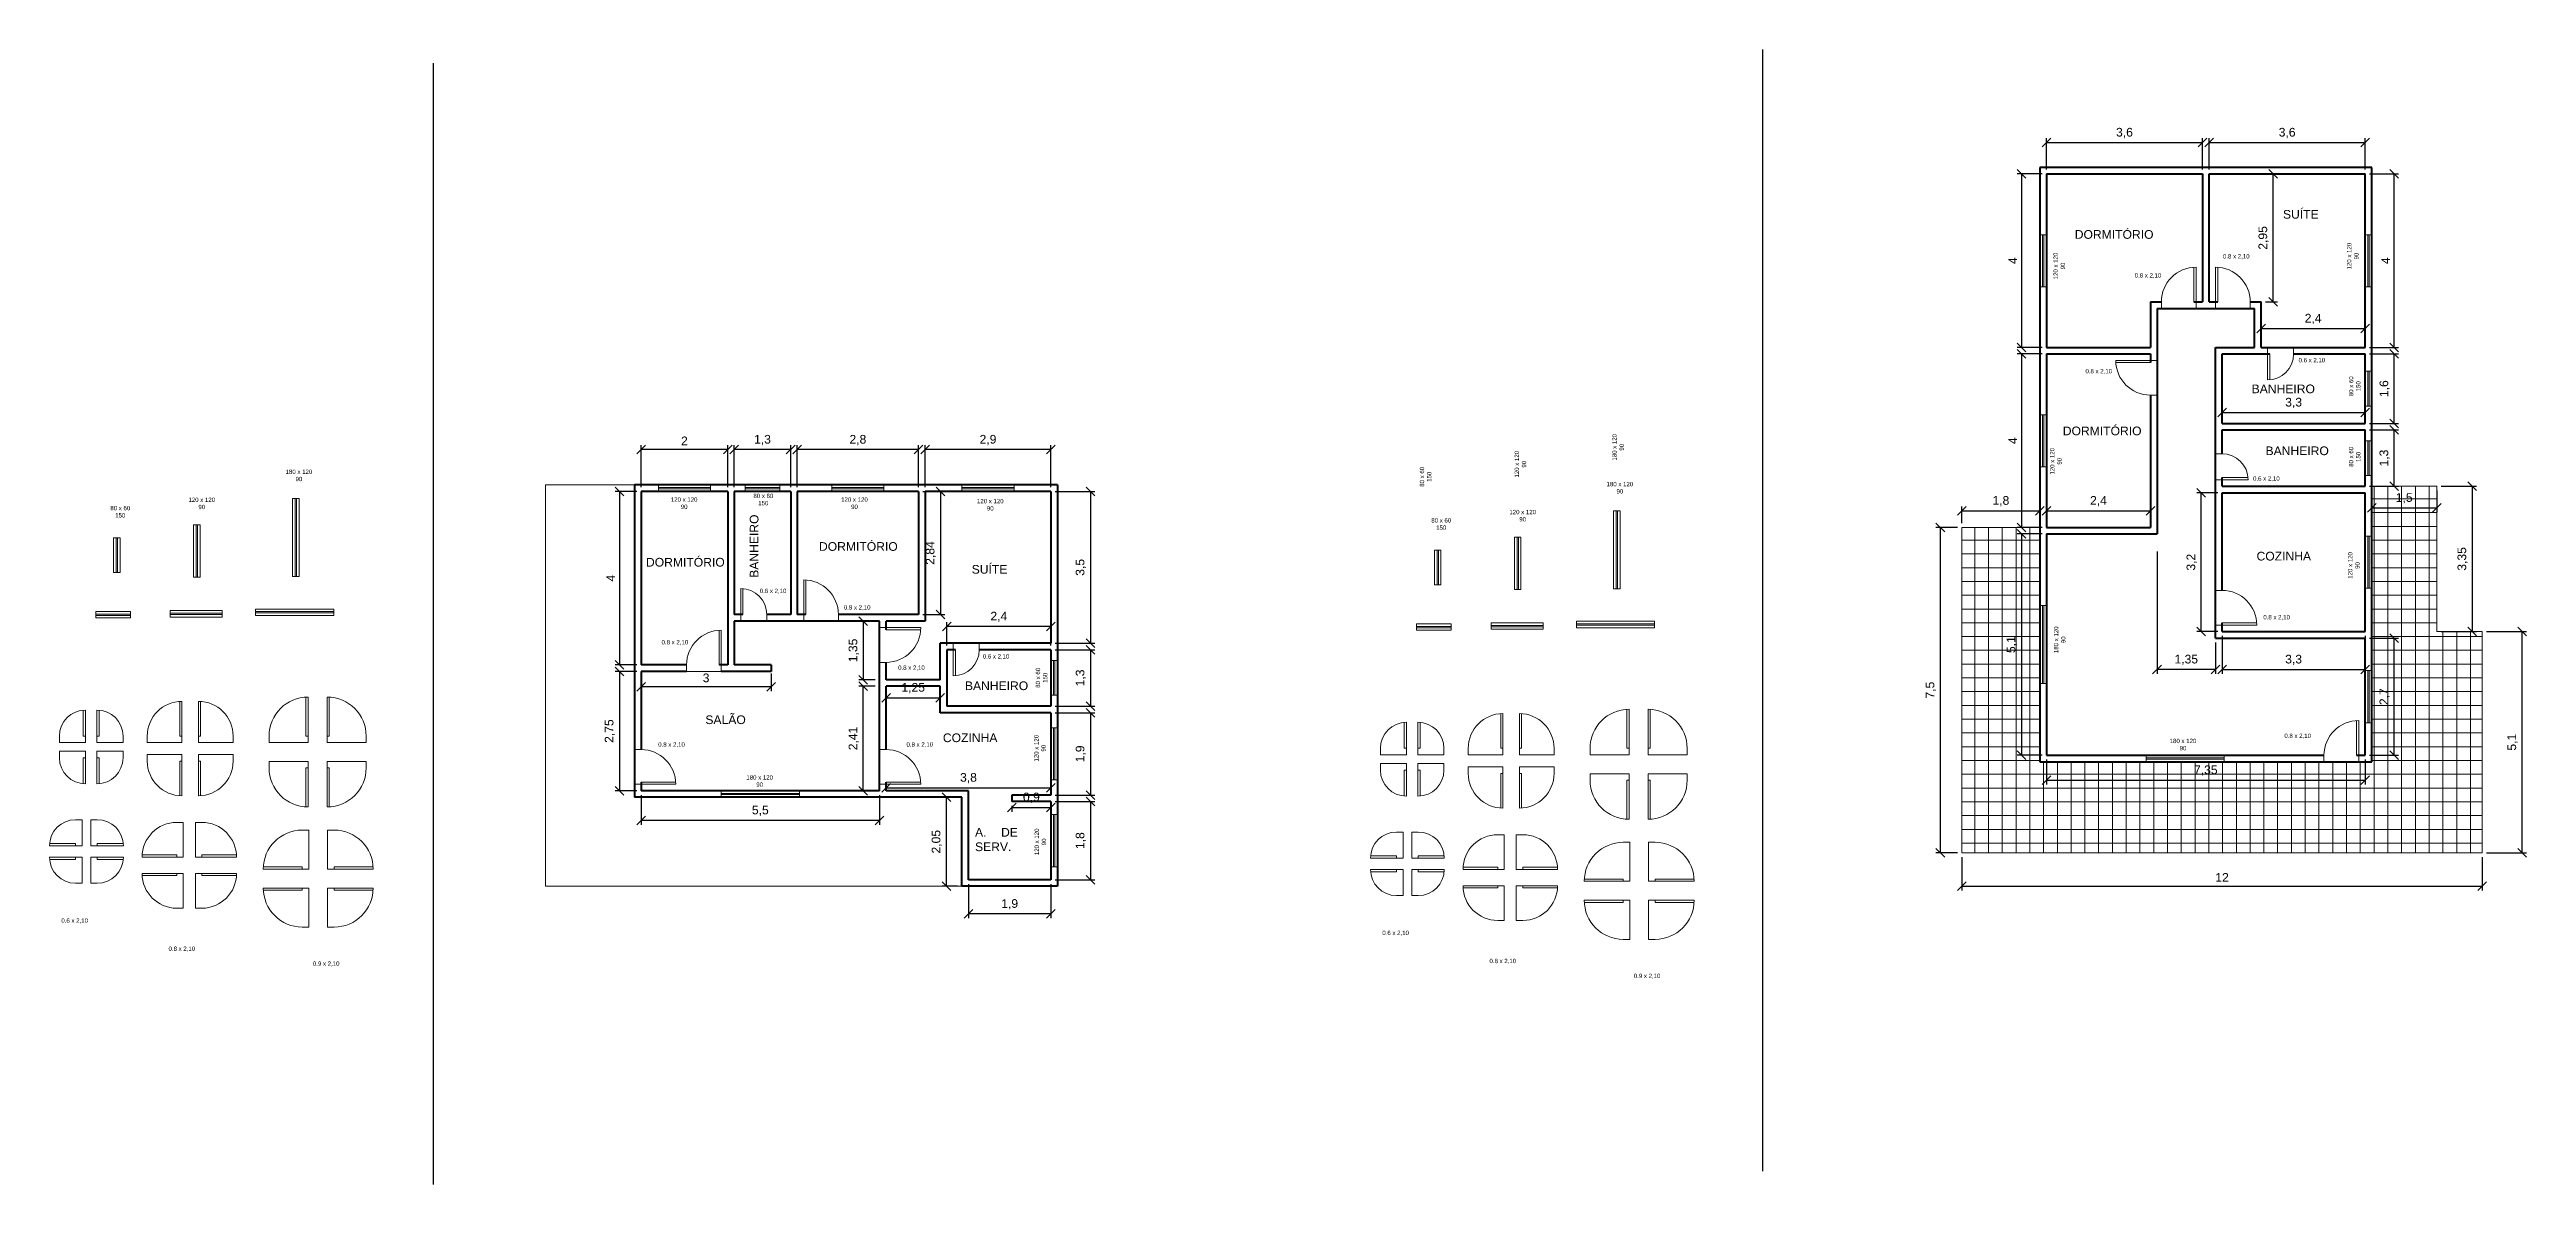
# Model space of a CAD drawing. Header units: millimetres. Extents: x 2213 to 2478, y 1506 to 1643.
# Drawn here: x 2379.4 to 2436.5, y 1580.9 to 1607.1 of the extents above; entities that cross this region are included whole.
import ezdxf

# ---------------------------------------------------------------- set-up
doc = ezdxf.new("R2010")
doc.units = ezdxf.units.MM
for name, color, linetype, lineweight in [('Cotas', 6, 'Continuous', 9), ('Detalhes e Hachuras', 1, 'Continuous', 9), ('Paredes', 4, 'Continuous', 40), ('Portas Janelas', 2, 'Continuous', 20), ('Textos', 3, 'Continuous', 30)]:
    doc.layers.add(name, color=color, linetype=linetype, lineweight=lineweight)
doc.styles.get("Standard").update_dxf_attribs({"font": 'arial.ttf'})
doc.dimstyles.new('ISO-25', dxfattribs={"dimtxt": 0.2, "dimasz": 0.2, "dimexe": 0.1, "dimexo": 0.1, "dimgap": 0.1, "dimtad": 1, "dimtxsty": 'Standard', "dimblk": 'OBLIQUE', "dimcen": 0, "dimclrd": 6, "dimclre": 6, "dimclrt": 6, "dimadec": 0, "dimazin": 0, "dimtfac": 1, "dimtmove": 0, "dimatfit": 3, "dimldrblk": 'OBLIQUE', "dimfxl": 1, "dimtfillclr": 6, "dimarcsym": 0})

msp = doc.modelspace()

# ---------------------------------------------------------------- texts
at = {"layer": 'Textos', "attachment_point": 1}
for s, width, insert, char_height in [('SUÍTE', 3.94186, (2430.903, 1603.366), 0.2), ('DORMITÓRIO', 3.94186, (2426.102, 1602.902), 0.2), ('0.8 x 2,10', 0.62814, (2429.52, 1602.348), 0.1), ('0.8 x 2,10', 0.62814, (2427.484, 1601.909), 0.1), ('0.6 x 2,10', 0.62814, (2431.262, 1599.955), 0.1), ('0.8 x 2,10', 0.62814, (2426.348, 1599.701), 0.1), ('BANHEIRO', 3.94186, (2430.18, 1599.342), 0.2), ('DORMITÓRIO', 3.94186, (2425.826, 1598.373), 0.2), ('BANHEIRO', 3.94186, (2430.501, 1597.915), 0.2), ('\\pxqc;180 x 120\\P90', 0.62814, (2384.84, 1597.381), 0.1), ('\\pxqc;180 x 120\\P90', 0.62814, (2415.299, 1597.097), 0.1), ('0.6 x 2,10', 0.62814, (2430.213, 1597.227), 0.1), ('\\pxqc;80 x 60\\P150', 0.62814, (2380.721, 1596.544), 0.1), ('\\pxqc;120 x 120\\P90', 0.62814, (2382.6, 1596.736), 0.1), ('\\pxqc;120 x 120\\P90', 0.62814, (2393.723, 1596.741), 0.1), ('\\pxqc;80 x 60\\P150', 0.62814, (2395.549, 1596.825), 0.1), ('\\pxqc;120 x 120\\P90', 0.62814, (2397.65, 1596.741), 0.1), ('\\pxqc;120 x 120\\P90', 0.62814, (2400.782, 1596.705), 0.1), ('\\pxqc;120 x 120\\P90', 0.62814, (2413.058, 1596.453), 0.1), ('DORMITÓRIO', 3.94186, (2397.146, 1595.709), 0.2), ('\\pxqc;80 x 60\\P150', 0.62814, (2411.18, 1596.261), 0.1), ('DORMITÓRIO', 3.94186, (2393.157, 1595.346), 0.2), ('SUÍTE', 3.94186, (2400.667, 1595.182), 0.2), ('COZINHA', 3.94186, (2430.293, 1595.486), 0.2), ('0.6 x 2,10', 0.62814, (2395.781, 1594.635), 0.1), ('0.8 x 2,10', 0.62814, (2397.72, 1594.255), 0.1), ('0.8 x 2,10', 0.62814, (2430.45, 1594.028), 0.1), ('0.8 x 2,10', 0.62814, (2393.516, 1593.452), 0.1), ('0.6 x 2,10', 0.62814, (2400.923, 1593.126), 0.1), ('0.8 x 2,10', 0.62814, (2398.971, 1592.866), 0.1), ('BANHEIRO', 3.94186, (2400.511, 1592.498), 0.2), ('SALÃO', 3.94186, (2394.526, 1591.715), 0.2), ('COZINHA', 3.94186, (2400.003, 1591.299), 0.2), ('\\pxqc;180 x 120\\P90', 0.62814, (2428.284, 1591.176), 0.1), ('0.8 x 2,10', 0.62814, (2430.935, 1591.295), 0.1), ('0.8 x 2,10', 0.62814, (2393.439, 1591.094), 0.1), ('0.8 x 2,10', 0.62814, (2399.164, 1591.095), 0.1), ('\\pxqc;180 x 120\\P90', 0.62814, (2395.464, 1590.336), 0.1), ('\\pxi-3,l5,t5;A.^IDE\\PSERV.', 3.94186, (2400.344, 1589.12), 0.2), ('0.6 x 2,10', 0.62814, (2379.677, 1587.036), 0.1), ('0.6 x 2,10', 0.62814, (2410.135, 1586.752), 0.1), ('0.8 x 2,10', 0.62814, (2382.148, 1586.387), 0.1), ('0.9 x 2,10', 0.62814, (2385.476, 1586.043), 0.1), ('0.8 x 2,10', 0.62814, (2412.607, 1586.104), 0.1), ('0.9 x 2,10', 0.62814, (2415.934, 1585.76), 0.1)]:
    msp.add_mtext_dynamic_manual_height_columns(s, width=width, gutter_width=12.5, heights=[0], dxfattribs=dict(at, insert=insert, char_height=char_height))
at = {"layer": 'Textos', "attachment_point": 1, "rotation": 90}
for s, width, insert, char_height in [('\\pxqc;120 x 120\\P90', 0.62814, (2432.379, 1601.989), 0.1), ('\\pxqc;120 x 120\\P90', 0.62814, (2425.61, 1601.761), 0.1), ('\\pxqc;80 x 60\\P150', 0.62814, (2432.423, 1598.989), 0.1), ('\\pxqc;180 x 120\\P90', 0.62814, (2415.438, 1597.582), 0.1), ('\\pxqc;120 x 120\\P90', 0.62814, (2413.186, 1597.191), 0.1), ('\\pxqc;120 x 120\\P90', 0.62814, (2425.531, 1597.26), 0.1), ('\\pxqc;80 x 60\\P150', 0.62814, (2432.423, 1597.361), 0.1), ('\\pxqc;80 x 60\\P150', 0.62814, (2411, 1596.901), 0.1), ('BANHEIRO', 3.94186, (2395.55, 1594.887), 0.2), ('\\pxqc;120 x 120\\P90', 0.62814, (2432.403, 1594.858), 0.1), ('\\pxqc;180 x 120\\P90', 0.62814, (2425.621, 1593.145), 0.1), ('\\pxqc;80 x 60\\P150', 0.62814, (2402.145, 1592.267), 0.1), ('\\pxqc;120 x 120\\P90', 0.62814, (2402.108, 1590.645), 0.1), ('\\pxqc;120 x 120\\P90', 0.62814, (2402.116, 1588.486), 0.1)]:
    msp.add_mtext_dynamic_manual_height_columns(s, width=width, gutter_width=12.5, heights=[0], dxfattribs=dict(at, insert=insert, char_height=char_height))

# ---------------------------------------------------------------- blocks, each defined once
blk = doc.blocks.new('_Oblique')
at = {"color": 0, "linetype": 'ByBlock', "lineweight": -2}
blk.add_line((-0.5, -0.5), (0.5, 0.5), dxfattribs=at)
blk = doc.blocks.new('*D123')
at = {"layer": 'Defpoints', "color": 0, "transparency": 16777216}
for p in [(2400.083, 1589.828), (2400.443, 1589.828), (2400.443, 1587.778)]:
    blk.add_point(p, dxfattribs=at)
at = {"layer": 'Paredes', "color": 6, "lineweight": -2, "transparency": 16777216}
for p, q in [((2400.343, 1589.828), (2399.983, 1589.828)), ((2400.083, 1587.778), (2400.083, 1589.828)), ((2400.343, 1587.778), (2399.983, 1587.778))]:
    blk.add_line(p, q, dxfattribs=at)
at = {"layer": 'Paredes', "color": 6, "lineweight": -2, "transparency": 16777216, "xscale": 0.2, "yscale": 0.2, "zscale": 0.2}
for p, rotation in [((2400.083, 1589.828), 90), ((2400.083, 1587.778), 270)]:
    blk.add_blockref('_Oblique', p, dxfattribs=dict(at, rotation=rotation))
at = {"layer": 'Paredes', "color": 6, "transparency": 16777216, "insert": (2399.863, 1588.803), "char_height": 0.2, "attachment_point": 5, "rotation": 90}
blk.add_mtext('2,05', dxfattribs=at)
blk = doc.blocks.new('*D124')
at = {"layer": 'Defpoints', "color": 0, "transparency": 16777216}
for p in [(2400.593, 1587.928), (2402.493, 1587.928), (2400.593, 1587.14)]:
    blk.add_point(p, dxfattribs=at)
at = {"layer": 'Paredes', "color": 6, "lineweight": -2, "transparency": 16777216}
for p, q in [((2400.593, 1587.828), (2400.593, 1587.04)), ((2402.493, 1587.828), (2402.493, 1587.04)), ((2402.493, 1587.14), (2400.593, 1587.14))]:
    blk.add_line(p, q, dxfattribs=at)
at = {"layer": 'Paredes', "color": 6, "lineweight": -2, "transparency": 16777216, "xscale": 0.2, "yscale": 0.2, "zscale": 0.2, "rotation": 180}
blk.add_blockref('_Oblique', (2400.593, 1587.14), dxfattribs=at)
at = {"layer": 'Paredes', "color": 6, "lineweight": -2, "transparency": 16777216, "xscale": 0.2, "yscale": 0.2, "zscale": 0.2}
blk.add_blockref('_Oblique', (2402.493, 1587.14), dxfattribs=at)
at = {"layer": 'Paredes', "color": 6, "transparency": 16777216, "insert": (2401.543, 1587.36), "char_height": 0.2, "attachment_point": 5}
blk.add_mtext('1,9', dxfattribs=at)
blk = doc.blocks.new('*D125')
at = {"layer": 'Defpoints', "color": 0, "transparency": 16777216}
for p in [(2393.043, 1592.784), (2393.043, 1592.377), (2396.043, 1592.784)]:
    blk.add_point(p, dxfattribs=at)
at = {"layer": 'Paredes', "color": 6, "lineweight": -2, "transparency": 16777216}
for p, q in [((2393.043, 1592.684), (2393.043, 1592.277)), ((2396.043, 1592.377), (2393.043, 1592.377)), ((2396.043, 1592.684), (2396.043, 1592.277))]:
    blk.add_line(p, q, dxfattribs=at)
at = {"layer": 'Paredes', "color": 6, "lineweight": -2, "transparency": 16777216, "xscale": 0.2, "yscale": 0.2, "zscale": 0.2, "rotation": 180}
blk.add_blockref('_Oblique', (2393.043, 1592.377), dxfattribs=at)
at = {"layer": 'Paredes', "color": 6, "lineweight": -2, "transparency": 16777216, "xscale": 0.2, "yscale": 0.2, "zscale": 0.2}
blk.add_blockref('_Oblique', (2396.043, 1592.377), dxfattribs=at)
at = {"layer": 'Paredes', "color": 6, "transparency": 16777216, "insert": (2394.543, 1592.579), "char_height": 0.2, "attachment_point": 5}
blk.add_mtext('3', dxfattribs=at)
blk = doc.blocks.new('*D126')
at = {"layer": 'Defpoints', "color": 0, "transparency": 16777216}
for p in [(2393.043, 1596.878), (2392.545, 1592.878), (2393.043, 1592.878)]:
    blk.add_point(p, dxfattribs=at)
at = {"layer": 'Paredes', "color": 6, "lineweight": -2, "transparency": 16777216}
for p, q in [((2392.943, 1596.878), (2392.445, 1596.878)), ((2392.545, 1596.878), (2392.545, 1592.878)), ((2392.943, 1592.878), (2392.445, 1592.878))]:
    blk.add_line(p, q, dxfattribs=at)
at = {"layer": 'Paredes', "color": 6, "lineweight": -2, "transparency": 16777216, "xscale": 0.2, "yscale": 0.2, "zscale": 0.2}
for p, rotation in [((2392.545, 1596.878), 90), ((2392.545, 1592.878), 270)]:
    blk.add_blockref('_Oblique', p, dxfattribs=dict(at, rotation=rotation))
at = {"layer": 'Paredes', "color": 6, "transparency": 16777216, "insert": (2392.345, 1594.878), "char_height": 0.2, "attachment_point": 5, "rotation": 90}
blk.add_mtext('4', dxfattribs=at)
blk = doc.blocks.new('*D127')
at = {"layer": 'Defpoints', "color": 0, "transparency": 16777216}
for p in [(2393.043, 1592.728), (2392.545, 1589.978), (2393.043, 1589.978)]:
    blk.add_point(p, dxfattribs=at)
at = {"layer": 'Paredes', "color": 6, "lineweight": -2, "transparency": 16777216}
for p, q in [((2392.943, 1592.728), (2392.445, 1592.728)), ((2392.545, 1592.728), (2392.545, 1589.978)), ((2392.943, 1589.978), (2392.445, 1589.978))]:
    blk.add_line(p, q, dxfattribs=at)
at = {"layer": 'Paredes', "color": 6, "lineweight": -2, "transparency": 16777216, "xscale": 0.2, "yscale": 0.2, "zscale": 0.2}
for p, rotation in [((2392.545, 1592.728), 90), ((2392.545, 1589.978), 270)]:
    blk.add_blockref('_Oblique', p, dxfattribs=dict(at, rotation=rotation))
at = {"layer": 'Paredes', "color": 6, "transparency": 16777216, "insert": (2392.325, 1591.353), "char_height": 0.2, "attachment_point": 5, "rotation": 90}
blk.add_mtext('2,75', dxfattribs=at)
blk = doc.blocks.new('*D128')
at = {"layer": 'Defpoints', "color": 0, "transparency": 16777216}
for p in [(2393.043, 1597.842), (2393.043, 1596.878), (2395.043, 1596.878)]:
    blk.add_point(p, dxfattribs=at)
at = {"layer": 'Paredes', "color": 6, "lineweight": -2, "transparency": 16777216}
for p, q in [((2393.043, 1596.978), (2393.043, 1597.942)), ((2395.043, 1597.842), (2393.043, 1597.842)), ((2395.043, 1596.978), (2395.043, 1597.942))]:
    blk.add_line(p, q, dxfattribs=at)
at = {"layer": 'Paredes', "color": 6, "lineweight": -2, "transparency": 16777216, "xscale": 0.2, "yscale": 0.2, "zscale": 0.2, "rotation": 180}
blk.add_blockref('_Oblique', (2393.043, 1597.842), dxfattribs=at)
at = {"layer": 'Paredes', "color": 6, "lineweight": -2, "transparency": 16777216, "xscale": 0.2, "yscale": 0.2, "zscale": 0.2}
blk.add_blockref('_Oblique', (2395.043, 1597.842), dxfattribs=at)
at = {"layer": 'Paredes', "color": 6, "transparency": 16777216, "insert": (2394.043, 1598.043), "char_height": 0.2, "attachment_point": 5}
blk.add_mtext('2', dxfattribs=at)
blk = doc.blocks.new('*D129')
at = {"layer": 'Defpoints', "color": 0, "transparency": 16777216}
for p in [(2395.193, 1597.842), (2395.193, 1596.878), (2396.493, 1596.878)]:
    blk.add_point(p, dxfattribs=at)
at = {"layer": 'Paredes', "color": 6, "lineweight": -2, "transparency": 16777216}
for p, q in [((2395.193, 1596.978), (2395.193, 1597.942)), ((2396.493, 1597.842), (2395.193, 1597.842)), ((2396.493, 1596.978), (2396.493, 1597.942))]:
    blk.add_line(p, q, dxfattribs=at)
at = {"layer": 'Paredes', "color": 6, "lineweight": -2, "transparency": 16777216, "xscale": 0.2, "yscale": 0.2, "zscale": 0.2, "rotation": 180}
blk.add_blockref('_Oblique', (2395.193, 1597.842), dxfattribs=at)
at = {"layer": 'Paredes', "color": 6, "lineweight": -2, "transparency": 16777216, "xscale": 0.2, "yscale": 0.2, "zscale": 0.2}
blk.add_blockref('_Oblique', (2396.493, 1597.842), dxfattribs=at)
at = {"layer": 'Paredes', "color": 6, "transparency": 16777216, "insert": (2395.843, 1598.062), "char_height": 0.2, "attachment_point": 5}
blk.add_mtext('1,3', dxfattribs=at)
blk = doc.blocks.new('*D130')
at = {"layer": 'Defpoints', "color": 0, "transparency": 16777216}
for p in [(2396.643, 1597.842), (2396.643, 1596.878), (2399.443, 1596.878)]:
    blk.add_point(p, dxfattribs=at)
at = {"layer": 'Paredes', "color": 6, "lineweight": -2, "transparency": 16777216}
for p, q in [((2396.643, 1596.978), (2396.643, 1597.942)), ((2399.443, 1597.842), (2396.643, 1597.842)), ((2399.443, 1596.978), (2399.443, 1597.942))]:
    blk.add_line(p, q, dxfattribs=at)
at = {"layer": 'Paredes', "color": 6, "lineweight": -2, "transparency": 16777216, "xscale": 0.2, "yscale": 0.2, "zscale": 0.2, "rotation": 180}
blk.add_blockref('_Oblique', (2396.643, 1597.842), dxfattribs=at)
at = {"layer": 'Paredes', "color": 6, "lineweight": -2, "transparency": 16777216, "xscale": 0.2, "yscale": 0.2, "zscale": 0.2}
blk.add_blockref('_Oblique', (2399.443, 1597.842), dxfattribs=at)
at = {"layer": 'Paredes', "color": 6, "transparency": 16777216, "insert": (2398.043, 1598.062), "char_height": 0.2, "attachment_point": 5}
blk.add_mtext('2,8', dxfattribs=at)
blk = doc.blocks.new('*D131')
at = {"layer": 'Defpoints', "color": 0, "transparency": 16777216}
for p in [(2399.593, 1597.842), (2399.593, 1596.878), (2402.493, 1596.878)]:
    blk.add_point(p, dxfattribs=at)
at = {"layer": 'Paredes', "color": 6, "lineweight": -2, "transparency": 16777216}
for p, q in [((2399.593, 1596.978), (2399.593, 1597.942)), ((2402.493, 1597.842), (2399.593, 1597.842)), ((2402.493, 1596.978), (2402.493, 1597.942))]:
    blk.add_line(p, q, dxfattribs=at)
at = {"layer": 'Paredes', "color": 6, "lineweight": -2, "transparency": 16777216, "xscale": 0.2, "yscale": 0.2, "zscale": 0.2, "rotation": 180}
blk.add_blockref('_Oblique', (2399.593, 1597.842), dxfattribs=at)
at = {"layer": 'Paredes', "color": 6, "lineweight": -2, "transparency": 16777216, "xscale": 0.2, "yscale": 0.2, "zscale": 0.2}
blk.add_blockref('_Oblique', (2402.493, 1597.842), dxfattribs=at)
at = {"layer": 'Paredes', "color": 6, "transparency": 16777216, "insert": (2401.043, 1598.062), "char_height": 0.2, "attachment_point": 5}
blk.add_mtext('2,9', dxfattribs=at)
blk = doc.blocks.new('*D132')
at = {"layer": 'Defpoints', "color": 0, "transparency": 16777216}
for p in [(2402.493, 1596.878), (2402.493, 1593.378), (2403.404, 1593.378)]:
    blk.add_point(p, dxfattribs=at)
at = {"layer": 'Paredes', "color": 6, "lineweight": -2, "transparency": 16777216}
for p, q in [((2402.593, 1596.878), (2403.504, 1596.878)), ((2403.404, 1596.878), (2403.404, 1593.378)), ((2402.593, 1593.378), (2403.504, 1593.378))]:
    blk.add_line(p, q, dxfattribs=at)
at = {"layer": 'Paredes', "color": 6, "lineweight": -2, "transparency": 16777216, "xscale": 0.2, "yscale": 0.2, "zscale": 0.2}
for p, rotation in [((2403.404, 1596.878), 90), ((2403.404, 1593.378), 270)]:
    blk.add_blockref('_Oblique', p, dxfattribs=dict(at, rotation=rotation))
at = {"layer": 'Paredes', "color": 6, "transparency": 16777216, "insert": (2403.184, 1595.128), "char_height": 0.2, "attachment_point": 5, "rotation": 90}
blk.add_mtext('3,5', dxfattribs=at)
blk = doc.blocks.new('*D133')
at = {"layer": 'Defpoints', "color": 0, "transparency": 16777216}
for p in [(2402.493, 1593.228), (2402.493, 1591.928), (2403.404, 1591.928)]:
    blk.add_point(p, dxfattribs=at)
at = {"layer": 'Paredes', "color": 6, "lineweight": -2, "transparency": 16777216}
for p, q in [((2402.593, 1593.228), (2403.504, 1593.228)), ((2403.404, 1593.228), (2403.404, 1591.928)), ((2402.593, 1591.928), (2403.504, 1591.928))]:
    blk.add_line(p, q, dxfattribs=at)
at = {"layer": 'Paredes', "color": 6, "lineweight": -2, "transparency": 16777216, "xscale": 0.2, "yscale": 0.2, "zscale": 0.2}
for p, rotation in [((2403.404, 1593.228), 90), ((2403.404, 1591.928), 270)]:
    blk.add_blockref('_Oblique', p, dxfattribs=dict(at, rotation=rotation))
at = {"layer": 'Paredes', "color": 6, "transparency": 16777216, "insert": (2403.184, 1592.578), "char_height": 0.2, "attachment_point": 5, "rotation": 90}
blk.add_mtext('1,3', dxfattribs=at)
blk = doc.blocks.new('*D134')
at = {"layer": 'Defpoints', "color": 0, "transparency": 16777216}
for p in [(2402.493, 1591.778), (2402.493, 1589.878), (2403.404, 1589.878)]:
    blk.add_point(p, dxfattribs=at)
at = {"layer": 'Paredes', "color": 6, "lineweight": -2, "transparency": 16777216}
for p, q in [((2402.593, 1591.778), (2403.504, 1591.778)), ((2403.404, 1591.778), (2403.404, 1589.878)), ((2402.593, 1589.878), (2403.504, 1589.878))]:
    blk.add_line(p, q, dxfattribs=at)
at = {"layer": 'Paredes', "color": 6, "lineweight": -2, "transparency": 16777216, "xscale": 0.2, "yscale": 0.2, "zscale": 0.2}
for p, rotation in [((2403.404, 1591.778), 90), ((2403.404, 1589.878), 270)]:
    blk.add_blockref('_Oblique', p, dxfattribs=dict(at, rotation=rotation))
at = {"layer": 'Paredes', "color": 6, "transparency": 16777216, "insert": (2403.184, 1590.828), "char_height": 0.2, "attachment_point": 5, "rotation": 90}
blk.add_mtext('1,9', dxfattribs=at)
blk = doc.blocks.new('*D135')
at = {"layer": 'Defpoints', "color": 0, "transparency": 16777216}
for p in [(2402.493, 1589.728), (2402.493, 1587.928), (2403.404, 1587.928)]:
    blk.add_point(p, dxfattribs=at)
at = {"layer": 'Paredes', "color": 6, "lineweight": -2, "transparency": 16777216}
for p, q in [((2402.593, 1589.728), (2403.504, 1589.728)), ((2403.404, 1589.728), (2403.404, 1587.928)), ((2402.593, 1587.928), (2403.504, 1587.928))]:
    blk.add_line(p, q, dxfattribs=at)
at = {"layer": 'Paredes', "color": 6, "lineweight": -2, "transparency": 16777216, "xscale": 0.2, "yscale": 0.2, "zscale": 0.2}
for p, rotation in [((2403.404, 1589.728), 90), ((2403.404, 1587.928), 270)]:
    blk.add_blockref('_Oblique', p, dxfattribs=dict(at, rotation=rotation))
at = {"layer": 'Paredes', "color": 6, "transparency": 16777216, "insert": (2403.184, 1588.828), "char_height": 0.2, "attachment_point": 5, "rotation": 90}
blk.add_mtext('1,8', dxfattribs=at)
blk = doc.blocks.new('*D136')
at = {"layer": 'Defpoints', "color": 0, "transparency": 16777216}
for p in [(2402.493, 1590.048), (2398.693, 1589.978), (2402.493, 1589.978)]:
    blk.add_point(p, dxfattribs=at)
at = {"layer": 'Paredes', "color": 6, "lineweight": -2, "transparency": 16777216}
for p, q in [((2398.693, 1590.078), (2398.693, 1590.148)), ((2398.693, 1590.048), (2402.493, 1590.048)), ((2402.493, 1590.078), (2402.493, 1590.148))]:
    blk.add_line(p, q, dxfattribs=at)
at = {"layer": 'Paredes', "color": 6, "lineweight": -2, "transparency": 16777216, "xscale": 0.2, "yscale": 0.2, "zscale": 0.2, "rotation": 180}
blk.add_blockref('_Oblique', (2398.693, 1590.048), dxfattribs=at)
at = {"layer": 'Paredes', "color": 6, "lineweight": -2, "transparency": 16777216, "xscale": 0.2, "yscale": 0.2, "zscale": 0.2}
blk.add_blockref('_Oblique', (2402.493, 1590.048), dxfattribs=at)
at = {"layer": 'Paredes', "color": 6, "transparency": 16777216, "insert": (2400.593, 1590.268), "char_height": 0.2, "attachment_point": 5}
blk.add_mtext('3,8', dxfattribs=at)
blk = doc.blocks.new('*D137')
at = {"layer": 'Defpoints', "color": 0, "transparency": 16777216}
for p in [(2393.043, 1589.978), (2398.543, 1589.978), (2393.043, 1589.296)]:
    blk.add_point(p, dxfattribs=at)
at = {"layer": 'Paredes', "color": 6, "lineweight": -2, "transparency": 16777216}
for p, q in [((2393.043, 1589.878), (2393.043, 1589.196)), ((2398.543, 1589.878), (2398.543, 1589.196)), ((2398.543, 1589.296), (2393.043, 1589.296))]:
    blk.add_line(p, q, dxfattribs=at)
at = {"layer": 'Paredes', "color": 6, "lineweight": -2, "transparency": 16777216, "xscale": 0.2, "yscale": 0.2, "zscale": 0.2, "rotation": 180}
blk.add_blockref('_Oblique', (2393.043, 1589.296), dxfattribs=at)
at = {"layer": 'Paredes', "color": 6, "lineweight": -2, "transparency": 16777216, "xscale": 0.2, "yscale": 0.2, "zscale": 0.2}
blk.add_blockref('_Oblique', (2398.543, 1589.296), dxfattribs=at)
at = {"layer": 'Paredes', "color": 6, "transparency": 16777216, "insert": (2395.793, 1589.515), "char_height": 0.2, "attachment_point": 5}
blk.add_mtext('5,5', dxfattribs=at)
blk = doc.blocks.new('*D138')
at = {"layer": 'Defpoints', "color": 0, "transparency": 16777216}
for p in [(2398.168, 1592.388), (2398.543, 1592.388), (2398.543, 1589.978)]:
    blk.add_point(p, dxfattribs=at)
at = {"layer": 'Paredes', "color": 6, "lineweight": -2, "transparency": 16777216}
for p, q in [((2398.443, 1592.388), (2398.068, 1592.388)), ((2398.168, 1589.978), (2398.168, 1592.388)), ((2398.443, 1589.978), (2398.068, 1589.978))]:
    blk.add_line(p, q, dxfattribs=at)
at = {"layer": 'Paredes', "color": 6, "lineweight": -2, "transparency": 16777216, "xscale": 0.2, "yscale": 0.2, "zscale": 0.2}
for p, rotation in [((2398.168, 1592.388), 90), ((2398.168, 1589.978), 270)]:
    blk.add_blockref('_Oblique', p, dxfattribs=dict(at, rotation=rotation))
at = {"layer": 'Paredes', "color": 6, "transparency": 16777216, "insert": (2397.948, 1591.183), "char_height": 0.2, "attachment_point": 5, "rotation": 90}
blk.add_mtext('2,41', dxfattribs=at)
blk = doc.blocks.new('*D139')
at = {"layer": 'Defpoints', "color": 0, "transparency": 16777216}
for p in [(2398.543, 1593.888), (2398.168, 1592.538), (2398.543, 1592.538)]:
    blk.add_point(p, dxfattribs=at)
at = {"layer": 'Paredes', "color": 6, "lineweight": -2, "transparency": 16777216}
for p, q in [((2398.443, 1593.888), (2398.068, 1593.888)), ((2398.168, 1593.888), (2398.168, 1592.538)), ((2398.443, 1592.538), (2398.068, 1592.538))]:
    blk.add_line(p, q, dxfattribs=at)
at = {"layer": 'Paredes', "color": 6, "lineweight": -2, "transparency": 16777216, "xscale": 0.2, "yscale": 0.2, "zscale": 0.2}
for p, rotation in [((2398.168, 1593.888), 90), ((2398.168, 1592.538), 270)]:
    blk.add_blockref('_Oblique', p, dxfattribs=dict(at, rotation=rotation))
at = {"layer": 'Paredes', "color": 6, "transparency": 16777216, "insert": (2397.948, 1593.213), "char_height": 0.2, "attachment_point": 5, "rotation": 90}
blk.add_mtext('1,35', dxfattribs=at)
blk = doc.blocks.new('*D140')
at = {"layer": 'Defpoints', "color": 0, "transparency": 16777216}
for p in [(2400.093, 1593.766), (2400.093, 1593.228), (2402.493, 1593.228)]:
    blk.add_point(p, dxfattribs=at)
at = {"layer": 'Paredes', "color": 6, "lineweight": -2, "transparency": 16777216}
for p, q in [((2400.093, 1593.328), (2400.093, 1593.866)), ((2402.493, 1593.766), (2400.093, 1593.766)), ((2402.493, 1593.328), (2402.493, 1593.866))]:
    blk.add_line(p, q, dxfattribs=at)
at = {"layer": 'Paredes', "color": 6, "lineweight": -2, "transparency": 16777216, "xscale": 0.2, "yscale": 0.2, "zscale": 0.2, "rotation": 180}
blk.add_blockref('_Oblique', (2400.093, 1593.766), dxfattribs=at)
at = {"layer": 'Paredes', "color": 6, "lineweight": -2, "transparency": 16777216, "xscale": 0.2, "yscale": 0.2, "zscale": 0.2}
blk.add_blockref('_Oblique', (2402.493, 1593.766), dxfattribs=at)
at = {"layer": 'Paredes', "color": 6, "transparency": 16777216, "insert": (2401.293, 1593.986), "char_height": 0.2, "attachment_point": 5}
blk.add_mtext('2,4', dxfattribs=at)
blk = doc.blocks.new('*D141')
at = {"layer": 'Defpoints', "color": 0, "transparency": 16777216}
for p in [(2399.443, 1596.878), (2399.443, 1594.038), (2399.947, 1594.038)]:
    blk.add_point(p, dxfattribs=at)
at = {"layer": 'Paredes', "color": 6, "lineweight": -2, "transparency": 16777216}
for p, q in [((2399.543, 1596.878), (2400.047, 1596.878)), ((2399.947, 1596.878), (2399.947, 1594.038)), ((2399.543, 1594.038), (2400.047, 1594.038))]:
    blk.add_line(p, q, dxfattribs=at)
at = {"layer": 'Paredes', "color": 6, "lineweight": -2, "transparency": 16777216, "xscale": 0.2, "yscale": 0.2, "zscale": 0.2}
for p, rotation in [((2399.947, 1596.878), 90), ((2399.947, 1594.038), 270)]:
    blk.add_blockref('_Oblique', p, dxfattribs=dict(at, rotation=rotation))
at = {"layer": 'Paredes', "color": 6, "transparency": 16777216, "insert": (2399.726, 1595.458), "char_height": 0.2, "attachment_point": 5, "rotation": 90}
blk.add_mtext('2,84', dxfattribs=at)
blk = doc.blocks.new('*D269')
at = {"layer": 'Cotas', "color": 6, "lineweight": -2, "transparency": 16777216}
for p, q in [((2401.593, 1589.628), (2401.593, 1589.495)), ((2401.593, 1589.595), (2402.493, 1589.595)), ((2402.493, 1589.628), (2402.493, 1589.495))]:
    blk.add_line(p, q, dxfattribs=at)
at = {"layer": 'Defpoints', "color": 0, "transparency": 16777216}
for p in [(2401.593, 1589.728), (2402.493, 1589.728), (2402.493, 1589.595)]:
    blk.add_point(p, dxfattribs=at)
at = {"layer": 'Cotas', "color": 6, "lineweight": -2, "transparency": 16777216, "xscale": 0.2, "yscale": 0.2, "zscale": 0.2, "rotation": 180}
blk.add_blockref('_Oblique', (2401.593, 1589.595), dxfattribs=at)
at = {"layer": 'Cotas', "color": 6, "lineweight": -2, "transparency": 16777216, "xscale": 0.2, "yscale": 0.2, "zscale": 0.2}
blk.add_blockref('_Oblique', (2402.493, 1589.595), dxfattribs=at)
at = {"layer": 'Cotas', "color": 6, "transparency": 16777216, "insert": (2402.043, 1589.815), "char_height": 0.2, "attachment_point": 5}
blk.add_mtext('0,9', dxfattribs=at)
blk = doc.blocks.new('*D270')
at = {"layer": 'Cotas', "color": 6, "lineweight": -2, "transparency": 16777216}
for p, q in [((2398.693, 1592.288), (2398.693, 1592.022)), ((2398.693, 1592.122), (2399.943, 1592.122)), ((2399.943, 1592.288), (2399.943, 1592.022))]:
    blk.add_line(p, q, dxfattribs=at)
at = {"layer": 'Defpoints', "color": 0, "transparency": 16777216}
for p in [(2398.693, 1592.388), (2399.943, 1592.388), (2399.943, 1592.122)]:
    blk.add_point(p, dxfattribs=at)
at = {"layer": 'Cotas', "color": 6, "lineweight": -2, "transparency": 16777216, "xscale": 0.2, "yscale": 0.2, "zscale": 0.2, "rotation": 180}
blk.add_blockref('_Oblique', (2398.693, 1592.122), dxfattribs=at)
at = {"layer": 'Cotas', "color": 6, "lineweight": -2, "transparency": 16777216, "xscale": 0.2, "yscale": 0.2, "zscale": 0.2}
blk.add_blockref('_Oblique', (2399.943, 1592.122), dxfattribs=at)
at = {"layer": 'Cotas', "color": 6, "transparency": 16777216, "insert": (2399.318, 1592.343), "char_height": 0.2, "attachment_point": 5}
blk.add_mtext('1,25', dxfattribs=at)
blk = doc.blocks.new('*D272')
at = {"layer": 'Cotas', "color": 6, "lineweight": -2, "transparency": 16777216}
for p, q in [((2427.998, 1595.497), (2427.998, 1592.674)), ((2429.348, 1593.397), (2429.348, 1592.674)), ((2429.348, 1592.774), (2427.998, 1592.774))]:
    blk.add_line(p, q, dxfattribs=at)
at = {"layer": 'Defpoints', "color": 0, "transparency": 16777216}
for p in [(2427.998, 1595.597), (2429.348, 1593.497), (2427.998, 1592.774)]:
    blk.add_point(p, dxfattribs=at)
at = {"layer": 'Cotas', "color": 6, "lineweight": -2, "transparency": 16777216, "xscale": 0.2, "yscale": 0.2, "zscale": 0.2, "rotation": 180}
blk.add_blockref('_Oblique', (2427.998, 1592.774), dxfattribs=at)
at = {"layer": 'Cotas', "color": 6, "lineweight": -2, "transparency": 16777216, "xscale": 0.2, "yscale": 0.2, "zscale": 0.2}
blk.add_blockref('_Oblique', (2429.348, 1592.774), dxfattribs=at)
at = {"layer": 'Cotas', "color": 6, "transparency": 16777216, "insert": (2428.673, 1592.994), "char_height": 0.2, "attachment_point": 5}
blk.add_mtext('1,35', dxfattribs=at)
blk = doc.blocks.new('*D273')
at = {"layer": 'Cotas', "color": 6, "lineweight": -2, "transparency": 16777216}
for p, q in [((2429.498, 1593.547), (2429.498, 1592.674)), ((2432.798, 1593.547), (2432.798, 1592.674)), ((2429.498, 1592.774), (2432.798, 1592.774))]:
    blk.add_line(p, q, dxfattribs=at)
at = {"layer": 'Defpoints', "color": 0, "transparency": 16777216}
for p in [(2429.498, 1593.647), (2432.798, 1593.647), (2432.798, 1592.774)]:
    blk.add_point(p, dxfattribs=at)
at = {"layer": 'Cotas', "color": 6, "lineweight": -2, "transparency": 16777216, "xscale": 0.2, "yscale": 0.2, "zscale": 0.2, "rotation": 180}
blk.add_blockref('_Oblique', (2429.498, 1592.774), dxfattribs=at)
at = {"layer": 'Cotas', "color": 6, "lineweight": -2, "transparency": 16777216, "xscale": 0.2, "yscale": 0.2, "zscale": 0.2}
blk.add_blockref('_Oblique', (2432.798, 1592.774), dxfattribs=at)
at = {"layer": 'Cotas', "color": 6, "transparency": 16777216, "insert": (2431.148, 1592.994), "char_height": 0.2, "attachment_point": 5}
blk.add_mtext('3,3', dxfattribs=at)
blk = doc.blocks.new('*D275')
at = {"layer": 'Defpoints', "color": 0, "transparency": 16777216}
for p in [(2425.448, 1604.197), (2424.873, 1600.197), (2425.448, 1600.197)]:
    blk.add_point(p, dxfattribs=at)
at = {"layer": 'Paredes', "color": 6, "lineweight": -2, "transparency": 16777216}
for p, q in [((2425.348, 1604.197), (2424.773, 1604.197)), ((2424.873, 1604.197), (2424.873, 1600.197)), ((2425.348, 1600.197), (2424.773, 1600.197))]:
    blk.add_line(p, q, dxfattribs=at)
at = {"layer": 'Paredes', "color": 6, "lineweight": -2, "transparency": 16777216, "xscale": 0.2, "yscale": 0.2, "zscale": 0.2}
for p, rotation in [((2424.873, 1604.197), 90), ((2424.873, 1600.197), 270)]:
    blk.add_blockref('_Oblique', p, dxfattribs=dict(at, rotation=rotation))
at = {"layer": 'Paredes', "color": 6, "transparency": 16777216, "insert": (2424.673, 1602.197), "char_height": 0.2, "attachment_point": 5, "rotation": 90}
blk.add_mtext('4', dxfattribs=at)
blk = doc.blocks.new('*D276')
at = {"layer": 'Defpoints', "color": 0, "transparency": 16777216}
for p in [(2425.448, 1600.047), (2424.873, 1596.047), (2425.448, 1596.047)]:
    blk.add_point(p, dxfattribs=at)
at = {"layer": 'Paredes', "color": 6, "lineweight": -2, "transparency": 16777216}
for p, q in [((2425.348, 1600.047), (2424.773, 1600.047)), ((2424.873, 1600.047), (2424.873, 1596.047)), ((2425.348, 1596.047), (2424.773, 1596.047))]:
    blk.add_line(p, q, dxfattribs=at)
at = {"layer": 'Paredes', "color": 6, "lineweight": -2, "transparency": 16777216, "xscale": 0.2, "yscale": 0.2, "zscale": 0.2}
for p, rotation in [((2424.873, 1600.047), 90), ((2424.873, 1596.047), 270)]:
    blk.add_blockref('_Oblique', p, dxfattribs=dict(at, rotation=rotation))
at = {"layer": 'Paredes', "color": 6, "transparency": 16777216, "insert": (2424.673, 1598.047), "char_height": 0.2, "attachment_point": 5, "rotation": 90}
blk.add_mtext('4', dxfattribs=at)
blk = doc.blocks.new('*D277')
at = {"layer": 'Defpoints', "color": 0, "transparency": 16777216}
for p in [(2425.448, 1595.897), (2424.873, 1590.797), (2425.448, 1590.797)]:
    blk.add_point(p, dxfattribs=at)
at = {"layer": 'Paredes', "color": 6, "lineweight": -2, "transparency": 16777216}
for p, q in [((2425.348, 1595.897), (2424.773, 1595.897)), ((2424.873, 1595.897), (2424.873, 1590.797)), ((2425.348, 1590.797), (2424.773, 1590.797))]:
    blk.add_line(p, q, dxfattribs=at)
at = {"layer": 'Paredes', "color": 6, "lineweight": -2, "transparency": 16777216, "xscale": 0.2, "yscale": 0.2, "zscale": 0.2}
for p, rotation in [((2424.873, 1595.897), 90), ((2424.873, 1590.797), 270)]:
    blk.add_blockref('_Oblique', p, dxfattribs=dict(at, rotation=rotation))
at = {"layer": 'Paredes', "color": 6, "transparency": 16777216, "insert": (2424.652, 1593.347), "char_height": 0.2, "attachment_point": 5, "rotation": 90}
blk.add_mtext('5,1', dxfattribs=at)
blk = doc.blocks.new('*D279')
at = {"layer": 'Defpoints', "color": 0, "transparency": 16777216}
for p in [(2429.048, 1604.92), (2425.448, 1604.197), (2429.048, 1604.197)]:
    blk.add_point(p, dxfattribs=at)
at = {"layer": 'Paredes', "color": 6, "lineweight": -2, "transparency": 16777216}
for p, q in [((2425.448, 1604.297), (2425.448, 1605.02)), ((2425.448, 1604.92), (2429.048, 1604.92)), ((2429.048, 1604.297), (2429.048, 1605.02))]:
    blk.add_line(p, q, dxfattribs=at)
at = {"layer": 'Paredes', "color": 6, "lineweight": -2, "transparency": 16777216, "xscale": 0.2, "yscale": 0.2, "zscale": 0.2, "rotation": 180}
blk.add_blockref('_Oblique', (2425.448, 1604.92), dxfattribs=at)
at = {"layer": 'Paredes', "color": 6, "lineweight": -2, "transparency": 16777216, "xscale": 0.2, "yscale": 0.2, "zscale": 0.2}
blk.add_blockref('_Oblique', (2429.048, 1604.92), dxfattribs=at)
at = {"layer": 'Paredes', "color": 6, "transparency": 16777216, "insert": (2427.248, 1605.14), "char_height": 0.2, "attachment_point": 5}
blk.add_mtext('3,6', dxfattribs=at)
blk = doc.blocks.new('*D280')
at = {"layer": 'Defpoints', "color": 0, "transparency": 16777216}
for p in [(2432.798, 1604.92), (2429.198, 1604.197), (2432.798, 1604.197)]:
    blk.add_point(p, dxfattribs=at)
at = {"layer": 'Paredes', "color": 6, "lineweight": -2, "transparency": 16777216}
for p, q in [((2429.198, 1604.297), (2429.198, 1605.02)), ((2429.198, 1604.92), (2432.798, 1604.92)), ((2432.798, 1604.297), (2432.798, 1605.02))]:
    blk.add_line(p, q, dxfattribs=at)
at = {"layer": 'Paredes', "color": 6, "lineweight": -2, "transparency": 16777216, "xscale": 0.2, "yscale": 0.2, "zscale": 0.2, "rotation": 180}
blk.add_blockref('_Oblique', (2429.198, 1604.92), dxfattribs=at)
at = {"layer": 'Paredes', "color": 6, "lineweight": -2, "transparency": 16777216, "xscale": 0.2, "yscale": 0.2, "zscale": 0.2}
blk.add_blockref('_Oblique', (2432.798, 1604.92), dxfattribs=at)
at = {"layer": 'Paredes', "color": 6, "transparency": 16777216, "insert": (2430.998, 1605.14), "char_height": 0.2, "attachment_point": 5}
blk.add_mtext('3,6', dxfattribs=at)
blk = doc.blocks.new('*D281')
at = {"layer": 'Defpoints', "color": 0, "transparency": 16777216}
for p in [(2432.798, 1604.197), (2433.468, 1604.197), (2432.798, 1600.197)]:
    blk.add_point(p, dxfattribs=at)
at = {"layer": 'Paredes', "color": 6, "lineweight": -2, "transparency": 16777216}
for p, q in [((2432.898, 1604.197), (2433.568, 1604.197)), ((2433.468, 1600.197), (2433.468, 1604.197)), ((2432.898, 1600.197), (2433.568, 1600.197))]:
    blk.add_line(p, q, dxfattribs=at)
at = {"layer": 'Paredes', "color": 6, "lineweight": -2, "transparency": 16777216, "xscale": 0.2, "yscale": 0.2, "zscale": 0.2}
for p, rotation in [((2433.468, 1604.197), 90), ((2433.468, 1600.197), 270)]:
    blk.add_blockref('_Oblique', p, dxfattribs=dict(at, rotation=rotation))
at = {"layer": 'Paredes', "color": 6, "transparency": 16777216, "insert": (2433.268, 1602.197), "char_height": 0.2, "attachment_point": 5, "rotation": 90}
blk.add_mtext('4', dxfattribs=at)
blk = doc.blocks.new('*D282')
at = {"layer": 'Defpoints', "color": 0, "transparency": 16777216}
for p in [(2432.798, 1600.047), (2433.468, 1600.047), (2432.798, 1598.447)]:
    blk.add_point(p, dxfattribs=at)
at = {"layer": 'Paredes', "color": 6, "lineweight": -2, "transparency": 16777216}
for p, q in [((2432.898, 1600.047), (2433.568, 1600.047)), ((2433.468, 1598.447), (2433.468, 1600.047)), ((2432.898, 1598.447), (2433.568, 1598.447))]:
    blk.add_line(p, q, dxfattribs=at)
at = {"layer": 'Paredes', "color": 6, "lineweight": -2, "transparency": 16777216, "xscale": 0.2, "yscale": 0.2, "zscale": 0.2}
for p, rotation in [((2433.468, 1600.047), 90), ((2433.468, 1598.447), 270)]:
    blk.add_blockref('_Oblique', p, dxfattribs=dict(at, rotation=rotation))
at = {"layer": 'Paredes', "color": 6, "transparency": 16777216, "insert": (2433.248, 1599.247), "char_height": 0.2, "attachment_point": 5, "rotation": 90}
blk.add_mtext('1,6', dxfattribs=at)
blk = doc.blocks.new('*D283')
at = {"layer": 'Defpoints', "color": 0, "transparency": 16777216}
for p in [(2432.798, 1598.297), (2433.468, 1598.297), (2432.798, 1596.997)]:
    blk.add_point(p, dxfattribs=at)
at = {"layer": 'Paredes', "color": 6, "lineweight": -2, "transparency": 16777216}
for p, q in [((2432.898, 1598.297), (2433.568, 1598.297)), ((2433.468, 1596.997), (2433.468, 1598.297)), ((2432.898, 1596.997), (2433.568, 1596.997))]:
    blk.add_line(p, q, dxfattribs=at)
at = {"layer": 'Paredes', "color": 6, "lineweight": -2, "transparency": 16777216, "xscale": 0.2, "yscale": 0.2, "zscale": 0.2}
for p, rotation in [((2433.468, 1598.297), 90), ((2433.468, 1596.997), 270)]:
    blk.add_blockref('_Oblique', p, dxfattribs=dict(at, rotation=rotation))
at = {"layer": 'Paredes', "color": 6, "transparency": 16777216, "insert": (2433.248, 1597.647), "char_height": 0.2, "attachment_point": 5, "rotation": 90}
blk.add_mtext('1,3', dxfattribs=at)
blk = doc.blocks.new('*D284')
at = {"layer": 'Defpoints', "color": 0, "transparency": 16777216}
for p in [(2429.018, 1596.847), (2429.498, 1596.847), (2429.498, 1593.647)]:
    blk.add_point(p, dxfattribs=at)
at = {"layer": 'Paredes', "color": 6, "lineweight": -2, "transparency": 16777216}
for p, q in [((2429.398, 1596.847), (2428.918, 1596.847)), ((2429.018, 1593.647), (2429.018, 1596.847)), ((2429.398, 1593.647), (2428.918, 1593.647))]:
    blk.add_line(p, q, dxfattribs=at)
at = {"layer": 'Paredes', "color": 6, "lineweight": -2, "transparency": 16777216, "xscale": 0.2, "yscale": 0.2, "zscale": 0.2}
for p, rotation in [((2429.018, 1596.847), 90), ((2429.018, 1593.647), 270)]:
    blk.add_blockref('_Oblique', p, dxfattribs=dict(at, rotation=rotation))
at = {"layer": 'Paredes', "color": 6, "transparency": 16777216, "insert": (2428.798, 1595.247), "char_height": 0.2, "attachment_point": 5, "rotation": 90}
blk.add_mtext('3,2', dxfattribs=at)
blk = doc.blocks.new('*D285')
at = {"layer": 'Defpoints', "color": 0, "transparency": 16777216}
for p in [(2432.798, 1600.633), (2430.398, 1600.197), (2432.798, 1600.197)]:
    blk.add_point(p, dxfattribs=at)
at = {"layer": 'Paredes', "color": 6, "lineweight": -2, "transparency": 16777216}
for p, q in [((2430.398, 1600.297), (2430.398, 1600.733)), ((2430.398, 1600.633), (2432.798, 1600.633)), ((2432.798, 1600.297), (2432.798, 1600.733))]:
    blk.add_line(p, q, dxfattribs=at)
at = {"layer": 'Paredes', "color": 6, "lineweight": -2, "transparency": 16777216, "xscale": 0.2, "yscale": 0.2, "zscale": 0.2, "rotation": 180}
blk.add_blockref('_Oblique', (2430.398, 1600.633), dxfattribs=at)
at = {"layer": 'Paredes', "color": 6, "lineweight": -2, "transparency": 16777216, "xscale": 0.2, "yscale": 0.2, "zscale": 0.2}
blk.add_blockref('_Oblique', (2432.798, 1600.633), dxfattribs=at)
at = {"layer": 'Paredes', "color": 6, "transparency": 16777216, "insert": (2431.598, 1600.853), "char_height": 0.2, "attachment_point": 5}
blk.add_mtext('2,4', dxfattribs=at)
blk = doc.blocks.new('*D286')
at = {"layer": 'Defpoints', "color": 0, "transparency": 16777216}
for p in [(2430.398, 1604.197), (2430.677, 1604.197), (2430.398, 1601.247)]:
    blk.add_point(p, dxfattribs=at)
at = {"layer": 'Paredes', "color": 6, "lineweight": -2, "transparency": 16777216}
for p, q in [((2430.498, 1604.197), (2430.777, 1604.197)), ((2430.677, 1601.247), (2430.677, 1604.197)), ((2430.498, 1601.247), (2430.777, 1601.247))]:
    blk.add_line(p, q, dxfattribs=at)
at = {"layer": 'Paredes', "color": 6, "lineweight": -2, "transparency": 16777216, "xscale": 0.2, "yscale": 0.2, "zscale": 0.2}
for p, rotation in [((2430.677, 1604.197), 90), ((2430.677, 1601.247), 270)]:
    blk.add_blockref('_Oblique', p, dxfattribs=dict(at, rotation=rotation))
at = {"layer": 'Paredes', "color": 6, "transparency": 16777216, "insert": (2430.457, 1602.722), "char_height": 0.2, "attachment_point": 5, "rotation": 90}
blk.add_mtext('2,95', dxfattribs=at)
blk = doc.blocks.new('*D287')
at = {"layer": 'Defpoints', "color": 0, "transparency": 16777216}
for p in [(2432.798, 1598.697), (2429.498, 1598.447), (2432.798, 1598.447)]:
    blk.add_point(p, dxfattribs=at)
at = {"layer": 'Paredes', "color": 6, "lineweight": -2, "transparency": 16777216}
for p, q in [((2429.498, 1598.547), (2429.498, 1598.797)), ((2429.498, 1598.697), (2432.798, 1598.697)), ((2432.798, 1598.547), (2432.798, 1598.797))]:
    blk.add_line(p, q, dxfattribs=at)
at = {"layer": 'Paredes', "color": 6, "lineweight": -2, "transparency": 16777216, "xscale": 0.2, "yscale": 0.2, "zscale": 0.2, "rotation": 180}
blk.add_blockref('_Oblique', (2429.498, 1598.697), dxfattribs=at)
at = {"layer": 'Paredes', "color": 6, "lineweight": -2, "transparency": 16777216, "xscale": 0.2, "yscale": 0.2, "zscale": 0.2}
blk.add_blockref('_Oblique', (2432.798, 1598.697), dxfattribs=at)
at = {"layer": 'Paredes', "color": 6, "transparency": 16777216, "insert": (2431.148, 1598.917), "char_height": 0.2, "attachment_point": 5}
blk.add_mtext('3,3', dxfattribs=at)
blk = doc.blocks.new('*D288')
at = {"layer": 'Defpoints', "color": 0, "transparency": 16777216}
for p in [(2425.448, 1590.797), (2432.798, 1590.797), (2432.798, 1590.222)]:
    blk.add_point(p, dxfattribs=at)
at = {"layer": 'Paredes', "color": 6, "lineweight": -2, "transparency": 16777216}
for p, q in [((2425.448, 1590.697), (2425.448, 1590.122)), ((2432.798, 1590.697), (2432.798, 1590.122)), ((2425.448, 1590.222), (2432.798, 1590.222))]:
    blk.add_line(p, q, dxfattribs=at)
at = {"layer": 'Paredes', "color": 6, "lineweight": -2, "transparency": 16777216, "xscale": 0.2, "yscale": 0.2, "zscale": 0.2, "rotation": 180}
blk.add_blockref('_Oblique', (2425.448, 1590.222), dxfattribs=at)
at = {"layer": 'Paredes', "color": 6, "lineweight": -2, "transparency": 16777216, "xscale": 0.2, "yscale": 0.2, "zscale": 0.2}
blk.add_blockref('_Oblique', (2432.798, 1590.222), dxfattribs=at)
at = {"layer": 'Paredes', "color": 6, "transparency": 16777216, "insert": (2429.123, 1590.442), "char_height": 0.2, "attachment_point": 5}
blk.add_mtext('7,35', dxfattribs=at)
blk = doc.blocks.new('*D289')
at = {"layer": 'Defpoints', "color": 0, "transparency": 16777216}
for p in [(2432.798, 1593.497), (2433.468, 1593.497), (2432.798, 1590.797)]:
    blk.add_point(p, dxfattribs=at)
at = {"layer": 'Paredes', "color": 6, "lineweight": -2, "transparency": 16777216}
for p, q in [((2432.898, 1593.497), (2433.568, 1593.497)), ((2433.468, 1590.797), (2433.468, 1593.497)), ((2432.898, 1590.797), (2433.568, 1590.797))]:
    blk.add_line(p, q, dxfattribs=at)
at = {"layer": 'Paredes', "color": 6, "lineweight": -2, "transparency": 16777216, "xscale": 0.2, "yscale": 0.2, "zscale": 0.2}
for p, rotation in [((2433.468, 1593.497), 90), ((2433.468, 1590.797), 270)]:
    blk.add_blockref('_Oblique', p, dxfattribs=dict(at, rotation=rotation))
at = {"layer": 'Paredes', "color": 6, "transparency": 16777216, "insert": (2433.248, 1592.147), "char_height": 0.2, "attachment_point": 5, "rotation": 90}
blk.add_mtext('2,7', dxfattribs=at)
blk = doc.blocks.new('*D290')
at = {"layer": 'Cotas', "color": 6, "lineweight": -2, "transparency": 16777216}
for p, q in [((2425.448, 1596.147), (2425.448, 1596.532)), ((2425.448, 1596.432), (2427.848, 1596.432)), ((2427.848, 1596.147), (2427.848, 1596.532))]:
    blk.add_line(p, q, dxfattribs=at)
at = {"layer": 'Defpoints', "color": 0, "transparency": 16777216}
for p in [(2427.848, 1596.432), (2425.448, 1596.047), (2427.848, 1596.047)]:
    blk.add_point(p, dxfattribs=at)
at = {"layer": 'Cotas', "color": 6, "lineweight": -2, "transparency": 16777216, "xscale": 0.2, "yscale": 0.2, "zscale": 0.2, "rotation": 180}
blk.add_blockref('_Oblique', (2425.448, 1596.432), dxfattribs=at)
at = {"layer": 'Cotas', "color": 6, "lineweight": -2, "transparency": 16777216, "xscale": 0.2, "yscale": 0.2, "zscale": 0.2}
blk.add_blockref('_Oblique', (2427.848, 1596.432), dxfattribs=at)
at = {"layer": 'Cotas', "color": 6, "transparency": 16777216, "insert": (2426.648, 1596.652), "char_height": 0.2, "attachment_point": 5}
blk.add_mtext('2,4', dxfattribs=at)
blk = doc.blocks.new('*D291')
at = {"layer": 'Cotas', "color": 6, "lineweight": -2, "transparency": 16777216}
for p, q in [((2423.498, 1596.147), (2423.498, 1596.532)), ((2423.498, 1596.432), (2425.298, 1596.432)), ((2425.298, 1596.147), (2425.298, 1596.532))]:
    blk.add_line(p, q, dxfattribs=at)
at = {"layer": 'Defpoints', "color": 0, "transparency": 16777216}
for p in [(2425.298, 1596.432), (2423.498, 1596.047), (2425.298, 1596.047)]:
    blk.add_point(p, dxfattribs=at)
at = {"layer": 'Cotas', "color": 6, "lineweight": -2, "transparency": 16777216, "xscale": 0.2, "yscale": 0.2, "zscale": 0.2, "rotation": 180}
blk.add_blockref('_Oblique', (2423.498, 1596.432), dxfattribs=at)
at = {"layer": 'Cotas', "color": 6, "lineweight": -2, "transparency": 16777216, "xscale": 0.2, "yscale": 0.2, "zscale": 0.2}
blk.add_blockref('_Oblique', (2425.298, 1596.432), dxfattribs=at)
at = {"layer": 'Cotas', "color": 6, "transparency": 16777216, "insert": (2424.398, 1596.652), "char_height": 0.2, "attachment_point": 5}
blk.add_mtext('1,8', dxfattribs=at)
blk = doc.blocks.new('*D292')
at = {"layer": 'Cotas', "color": 6, "lineweight": -2, "transparency": 16777216}
for p, q in [((2423.398, 1596.047), (2422.902, 1596.047)), ((2423.002, 1596.047), (2423.002, 1588.547)), ((2423.398, 1588.547), (2422.902, 1588.547))]:
    blk.add_line(p, q, dxfattribs=at)
at = {"layer": 'Defpoints', "color": 0, "transparency": 16777216}
for p in [(2423.498, 1596.047), (2423.002, 1588.547), (2423.498, 1588.547)]:
    blk.add_point(p, dxfattribs=at)
at = {"layer": 'Cotas', "color": 6, "lineweight": -2, "transparency": 16777216, "xscale": 0.2, "yscale": 0.2, "zscale": 0.2}
for p, rotation in [((2423.002, 1596.047), 90), ((2423.002, 1588.547), 270)]:
    blk.add_blockref('_Oblique', p, dxfattribs=dict(at, rotation=rotation))
at = {"layer": 'Cotas', "color": 6, "transparency": 16777216, "insert": (2422.782, 1592.297), "char_height": 0.2, "attachment_point": 5, "rotation": 90}
blk.add_mtext('7,5', dxfattribs=at)
blk = doc.blocks.new('*D293')
at = {"layer": 'Cotas', "color": 6, "lineweight": -2, "transparency": 16777216}
for p, q in [((2423.498, 1588.447), (2423.498, 1587.68)), ((2435.498, 1588.447), (2435.498, 1587.68)), ((2423.498, 1587.78), (2435.498, 1587.78))]:
    blk.add_line(p, q, dxfattribs=at)
at = {"layer": 'Defpoints', "color": 0, "transparency": 16777216}
for p in [(2423.498, 1588.547), (2435.498, 1588.547), (2435.498, 1587.78)]:
    blk.add_point(p, dxfattribs=at)
at = {"layer": 'Cotas', "color": 6, "lineweight": -2, "transparency": 16777216, "xscale": 0.2, "yscale": 0.2, "zscale": 0.2, "rotation": 180}
blk.add_blockref('_Oblique', (2423.498, 1587.78), dxfattribs=at)
at = {"layer": 'Cotas', "color": 6, "lineweight": -2, "transparency": 16777216, "xscale": 0.2, "yscale": 0.2, "zscale": 0.2}
blk.add_blockref('_Oblique', (2435.498, 1587.78), dxfattribs=at)
at = {"layer": 'Cotas', "color": 6, "transparency": 16777216, "insert": (2429.498, 1587.981), "char_height": 0.2, "attachment_point": 5}
blk.add_mtext('12', dxfattribs=at)
blk = doc.blocks.new('*D294')
at = {"layer": 'Cotas', "color": 6, "lineweight": -2, "transparency": 16777216}
for p, q in [((2435.598, 1593.647), (2436.517, 1593.647)), ((2436.417, 1588.547), (2436.417, 1593.647)), ((2435.598, 1588.547), (2436.517, 1588.547))]:
    blk.add_line(p, q, dxfattribs=at)
at = {"layer": 'Defpoints', "color": 0, "transparency": 16777216}
for p in [(2435.498, 1593.647), (2436.417, 1593.647), (2435.498, 1588.547)]:
    blk.add_point(p, dxfattribs=at)
at = {"layer": 'Cotas', "color": 6, "lineweight": -2, "transparency": 16777216, "xscale": 0.2, "yscale": 0.2, "zscale": 0.2}
for p, rotation in [((2436.417, 1593.647), 90), ((2436.417, 1588.547), 270)]:
    blk.add_blockref('_Oblique', p, dxfattribs=dict(at, rotation=rotation))
at = {"layer": 'Cotas', "color": 6, "transparency": 16777216, "insert": (2436.197, 1591.097), "char_height": 0.2, "attachment_point": 5, "rotation": 90}
blk.add_mtext('5,1', dxfattribs=at)
blk = doc.blocks.new('*D295')
at = {"layer": 'Cotas', "color": 6, "lineweight": -2, "transparency": 16777216}
for p, q in [((2434.548, 1596.997), (2435.366, 1596.997)), ((2435.266, 1596.997), (2435.266, 1593.647)), ((2434.548, 1593.647), (2435.366, 1593.647))]:
    blk.add_line(p, q, dxfattribs=at)
at = {"layer": 'Defpoints', "color": 0, "transparency": 16777216}
for p in [(2434.448, 1596.997), (2434.448, 1593.647), (2435.266, 1593.647)]:
    blk.add_point(p, dxfattribs=at)
at = {"layer": 'Cotas', "color": 6, "lineweight": -2, "transparency": 16777216, "xscale": 0.2, "yscale": 0.2, "zscale": 0.2}
for p, rotation in [((2435.266, 1596.997), 90), ((2435.266, 1593.647), 270)]:
    blk.add_blockref('_Oblique', p, dxfattribs=dict(at, rotation=rotation))
at = {"layer": 'Cotas', "color": 6, "transparency": 16777216, "insert": (2435.046, 1595.322), "char_height": 0.2, "attachment_point": 5, "rotation": 90}
blk.add_mtext('3,35', dxfattribs=at)
blk = doc.blocks.new('*D296')
at = {"layer": 'Cotas', "color": 6, "lineweight": -2, "transparency": 16777216}
for p, q in [((2432.948, 1596.897), (2432.948, 1596.399)), ((2434.448, 1596.897), (2434.448, 1596.399)), ((2432.948, 1596.499), (2434.448, 1596.499))]:
    blk.add_line(p, q, dxfattribs=at)
at = {"layer": 'Defpoints', "color": 0, "transparency": 16777216}
for p in [(2432.948, 1596.997), (2434.448, 1596.997), (2434.448, 1596.499)]:
    blk.add_point(p, dxfattribs=at)
at = {"layer": 'Cotas', "color": 6, "lineweight": -2, "transparency": 16777216, "xscale": 0.2, "yscale": 0.2, "zscale": 0.2, "rotation": 180}
blk.add_blockref('_Oblique', (2432.948, 1596.499), dxfattribs=at)
at = {"layer": 'Cotas', "color": 6, "lineweight": -2, "transparency": 16777216, "xscale": 0.2, "yscale": 0.2, "zscale": 0.2}
blk.add_blockref('_Oblique', (2434.448, 1596.499), dxfattribs=at)
at = {"layer": 'Cotas', "color": 6, "transparency": 16777216, "insert": (2433.698, 1596.719), "char_height": 0.2, "attachment_point": 5}
blk.add_mtext('1,5', dxfattribs=at)

# ---------------------------------------------------------------- dimensions: what is measured, and where the dimension line sits
at = {"layer": 'Cotas'}
for base, p1, p2, picture, middle in [((2434.448, 1596.499), (2432.948, 1596.997), (2434.448, 1596.997), '*D296', (2433.698, 1596.719)), ((2425.298, 1596.432), (2423.498, 1596.047), (2425.298, 1596.047), '*D291', (2424.398, 1596.652)), ((2427.848, 1596.432), (2425.448, 1596.047), (2427.848, 1596.047), '*D290', (2426.648, 1596.652)), ((2399.943, 1592.122), (2398.693, 1592.388), (2399.943, 1592.388), '*D270', (2399.318, 1592.343)), ((2402.493, 1589.595), (2401.593, 1589.728), (2402.493, 1589.728), '*D269', (2402.043, 1589.815)), ((2435.498, 1587.78), (2423.498, 1588.547), (2435.498, 1588.547), '*D293', (2429.498, 1587.981))]:
    dim = msp.add_linear_dim(base=base, p1=p1, p2=p2, dimstyle='ISO-25', dxfattribs=at)
    dim.commit()
    dim.dimension.update_dxf_attribs({"geometry": picture, "text_midpoint": middle})
for base, p1, p2, picture, middle in [((2435.266, 1593.647), (2434.448, 1596.997), (2434.448, 1593.647), '*D295', (2435.046, 1595.322)), ((2423.002, 1588.547), (2423.498, 1596.047), (2423.498, 1588.547), '*D292', (2422.782, 1592.297)), ((2436.417, 1593.647), (2435.498, 1588.547), (2435.498, 1593.647), '*D294', (2436.197, 1591.097))]:
    dim = msp.add_linear_dim(base=base, p1=p1, p2=p2, angle=90, dimstyle='ISO-25', dxfattribs=at)
    dim.commit()
    dim.dimension.update_dxf_attribs({"geometry": picture, "text_midpoint": middle})
for base, p1, p2, picture, middle in [((2427.998, 1592.774), (2429.348, 1593.497), (2427.998, 1595.597), '*D272', (2428.673, 1592.774)), ((2432.798, 1592.774), (2429.498, 1593.647), (2432.798, 1593.647), '*D273', (2431.148, 1592.774))]:
    dim = msp.add_linear_dim(base=base, p1=p1, p2=p2, dimstyle='ISO-25', dxfattribs=at)
    dim.commit()
    dim.dimension.update_dxf_attribs({"geometry": picture, "text_midpoint": middle, "dimtype": 160})
at = {"layer": 'Paredes'}
for base, p1, p2, picture, middle in [((2429.048, 1604.92), (2425.448, 1604.197), (2429.048, 1604.197), '*D279', (2427.248, 1605.14)), ((2432.798, 1604.92), (2429.198, 1604.197), (2432.798, 1604.197), '*D280', (2430.998, 1605.14)), ((2432.798, 1600.633), (2430.398, 1600.197), (2432.798, 1600.197), '*D285', (2431.598, 1600.853)), ((2432.798, 1598.697), (2429.498, 1598.447), (2432.798, 1598.447), '*D287', (2431.148, 1598.917)), ((2393.043, 1597.842), (2395.043, 1596.878), (2393.043, 1596.878), '*D128', (2394.043, 1598.043)), ((2395.193, 1597.842), (2396.493, 1596.878), (2395.193, 1596.878), '*D129', (2395.843, 1598.062)), ((2396.643, 1597.842), (2399.443, 1596.878), (2396.643, 1596.878), '*D130', (2398.043, 1598.062)), ((2399.593, 1597.842), (2402.493, 1596.878), (2399.593, 1596.878), '*D131', (2401.043, 1598.062)), ((2400.093, 1593.766), (2402.493, 1593.228), (2400.093, 1593.228), '*D140', (2401.293, 1593.986)), ((2393.043, 1592.377), (2396.043, 1592.784), (2393.043, 1592.784), '*D125', (2394.543, 1592.579)), ((2432.798, 1590.222), (2425.448, 1590.797), (2432.798, 1590.797), '*D288', (2429.123, 1590.442)), ((2393.043, 1589.296), (2398.543, 1589.978), (2393.043, 1589.978), '*D137', (2395.793, 1589.515)), ((2400.593, 1587.14), (2402.493, 1587.928), (2400.593, 1587.928), '*D124', (2401.543, 1587.36))]:
    dim = msp.add_linear_dim(base=base, p1=p1, p2=p2, dimstyle='ISO-25', dxfattribs=at)
    dim.commit()
    dim.dimension.update_dxf_attribs({"geometry": picture, "text_midpoint": middle})
for base, p1, p2, picture, middle in [((2424.873, 1600.197), (2425.448, 1604.197), (2425.448, 1600.197), '*D275', (2424.673, 1602.197)), ((2430.677, 1604.197), (2430.398, 1601.247), (2430.398, 1604.197), '*D286', (2430.457, 1602.722)), ((2433.468, 1604.197), (2432.798, 1600.197), (2432.798, 1604.197), '*D281', (2433.268, 1602.197)), ((2424.873, 1596.047), (2425.448, 1600.047), (2425.448, 1596.047), '*D276', (2424.673, 1598.047)), ((2433.468, 1600.047), (2432.798, 1598.447), (2432.798, 1600.047), '*D282', (2433.248, 1599.247)), ((2433.468, 1598.297), (2432.798, 1596.997), (2432.798, 1598.297), '*D283', (2433.248, 1597.647)), ((2392.545, 1592.878), (2393.043, 1596.878), (2393.043, 1592.878), '*D126', (2392.345, 1594.878)), ((2399.947, 1594.038), (2399.443, 1596.878), (2399.443, 1594.038), '*D141', (2399.726, 1595.458)), ((2403.404, 1593.378), (2402.493, 1596.878), (2402.493, 1593.378), '*D132', (2403.184, 1595.128)), ((2429.018, 1596.847), (2429.498, 1593.647), (2429.498, 1596.847), '*D284', (2428.798, 1595.247)), ((2424.873, 1590.797), (2425.448, 1595.897), (2425.448, 1590.797), '*D277', (2424.652, 1593.347)), ((2398.168, 1592.538), (2398.543, 1593.888), (2398.543, 1592.538), '*D139', (2397.948, 1593.213)), ((2433.468, 1593.497), (2432.798, 1590.797), (2432.798, 1593.497), '*D289', (2433.248, 1592.147)), ((2403.404, 1591.928), (2402.493, 1593.228), (2402.493, 1591.928), '*D133', (2403.184, 1592.578)), ((2392.545, 1589.978), (2393.043, 1592.728), (2393.043, 1589.978), '*D127', (2392.325, 1591.353)), ((2398.168, 1592.388), (2398.543, 1589.978), (2398.543, 1592.388), '*D138', (2397.948, 1591.183)), ((2403.404, 1589.878), (2402.493, 1591.778), (2402.493, 1589.878), '*D134', (2403.184, 1590.828)), ((2400.083, 1589.828), (2400.443, 1587.778), (2400.443, 1589.828), '*D123', (2399.863, 1588.803)), ((2403.404, 1587.928), (2402.493, 1589.728), (2402.493, 1587.928), '*D135', (2403.184, 1588.828))]:
    dim = msp.add_linear_dim(base=base, p1=p1, p2=p2, angle=90, dimstyle='ISO-25', dxfattribs=at)
    dim.commit()
    dim.dimension.update_dxf_attribs({"geometry": picture, "text_midpoint": middle})
dim = msp.add_linear_dim(base=(2402.493, 1590.048), p1=(2398.693, 1589.978), p2=(2402.493, 1589.978), dimstyle='ISO-25', dxfattribs=at)
dim.commit()
dim.dimension.update_dxf_attribs({"geometry": '*D136', "text_midpoint": (2400.593, 1590.048), "dimtype": 160})

# ---------------------------------------------------------------- hatches: boundary and pattern name
at = {"layer": 'Detalhes e Hachuras'}
h = msp.add_hatch(dxfattribs=at)
h.set_pattern_fill('NET', color=256, scale=0.1)
h.paths.add_polyline_path([(2435.498, 1593.647), (2434.448, 1593.647), (2434.448, 1596.997), (2432.948, 1596.997), (2432.948, 1590.647), (2425.298, 1590.647), (2425.298, 1596.047), (2423.498, 1596.047), (2423.498, 1588.547), (2435.498, 1588.547)])
h.paths.add_polyline_path([(2424.842, 1593.123), (2424.842, 1593.611), (2424.43, 1593.611), (2424.43, 1593.123)], flags=24)
h.paths.add_polyline_path([(2428.8, 1590.252), (2429.444, 1590.252), (2429.444, 1590.664), (2428.8, 1590.664)], flags=24)
h.paths.add_polyline_path([(2433.438, 1591.905), (2433.438, 1592.393), (2433.026, 1592.393), (2433.026, 1591.905)], flags=24)
h.paths.add_polyline_path([(2433.444, 1596.529), (2433.933, 1596.529), (2433.933, 1596.941), (2433.444, 1596.941)], flags=24)

# ---------------------------------------------------------------- linework, layer by layer
for p, q in [((2388.252, 1606.754), (2388.252, 1580.902)), ((2418.898, 1607.064), (2418.898, 1581.212))]:
    msp.add_line(p, q)
for p, q in [((2390.843, 1587.778), (2390.843, 1597.028)), ((2390.843, 1597.028), (2392.893, 1597.028)), ((2432.948, 1596.997), (2434.448, 1596.997)), ((2434.448, 1596.997), (2434.448, 1593.647)), ((2423.498, 1596.047), (2425.298, 1596.047)), ((2423.498, 1596.047), (2423.498, 1588.547)), ((2434.448, 1593.647), (2435.498, 1593.647)), ((2435.498, 1588.547), (2435.498, 1593.647)), ((2423.498, 1588.547), (2435.498, 1588.547)), ((2400.443, 1587.778), (2390.843, 1587.778))]:
    msp.add_line(p, q, dxfattribs=at)
at = {"layer": 'Paredes'}
for p, q in [((2425.298, 1604.347), (2425.298, 1590.647)), ((2432.948, 1604.347), (2425.298, 1604.347)), ((2432.948, 1590.647), (2432.948, 1604.347)), ((2425.448, 1604.197), (2425.448, 1600.197)), ((2425.448, 1604.197), (2429.048, 1604.197)), ((2429.048, 1604.197), (2429.048, 1601.247)), ((2429.198, 1601.247), (2429.198, 1604.197)), ((2429.198, 1604.197), (2432.798, 1604.197)), ((2432.798, 1600.197), (2432.798, 1604.197)), ((2427.848, 1601.247), (2428.098, 1601.247)), ((2427.848, 1601.247), (2427.848, 1600.197)), ((2427.998, 1601.097), (2430.248, 1601.097)), ((2427.998, 1601.097), (2427.998, 1595.897)), ((2428.848, 1601.247), (2429.048, 1601.247)), ((2429.198, 1601.247), (2429.398, 1601.247)), ((2430.148, 1601.247), (2430.398, 1601.247)), ((2430.248, 1600.197), (2430.248, 1601.097)), ((2430.398, 1600.197), (2430.398, 1601.247)), ((2425.448, 1600.197), (2427.848, 1600.197)), ((2425.448, 1600.047), (2427.848, 1600.047)), ((2425.448, 1600.047), (2425.448, 1596.047)), ((2427.848, 1600.047), (2427.848, 1599.847)), ((2429.348, 1600.197), (2430.248, 1600.197)), ((2429.348, 1593.497), (2429.348, 1600.197)), ((2429.498, 1600.047), (2430.598, 1600.047)), ((2429.498, 1598.447), (2429.498, 1600.047)), ((2430.398, 1600.197), (2432.798, 1600.197)), ((2431.148, 1600.047), (2432.798, 1600.047)), ((2432.798, 1598.447), (2432.798, 1600.047)), ((2427.848, 1599.097), (2427.848, 1596.047)), ((2429.498, 1598.447), (2432.798, 1598.447)), ((2429.498, 1598.297), (2432.798, 1598.297)), ((2429.498, 1597.747), (2429.498, 1598.297)), ((2432.798, 1596.997), (2432.798, 1598.297)), ((2402.643, 1597.028), (2392.893, 1597.028)), ((2392.893, 1597.028), (2392.893, 1589.828)), ((2402.643, 1597.028), (2402.643, 1587.778)), ((2429.498, 1596.997), (2429.498, 1597.197)), ((2429.498, 1596.997), (2432.798, 1596.997)), ((2393.043, 1596.878), (2393.043, 1592.878)), ((2395.043, 1596.878), (2393.043, 1596.878)), ((2395.043, 1596.878), (2395.043, 1592.878)), ((2395.193, 1596.878), (2395.193, 1594.038)), ((2396.493, 1596.878), (2395.193, 1596.878)), ((2396.493, 1596.878), (2396.493, 1594.038)), ((2396.643, 1596.878), (2396.643, 1594.038)), ((2399.443, 1596.878), (2396.643, 1596.878)), ((2399.443, 1596.878), (2399.443, 1594.038)), ((2402.493, 1596.878), (2399.593, 1596.878)), ((2399.593, 1596.878), (2399.593, 1593.888)), ((2402.493, 1596.878), (2402.493, 1593.378)), ((2429.498, 1596.847), (2432.798, 1596.847)), ((2429.498, 1594.597), (2429.498, 1596.847)), ((2432.798, 1593.647), (2432.798, 1596.847)), ((2425.448, 1596.047), (2427.848, 1596.047)), ((2425.448, 1595.897), (2425.448, 1590.797)), ((2425.448, 1595.897), (2427.998, 1595.897)), ((2395.393, 1594.038), (2395.193, 1594.038)), ((2396.493, 1594.038), (2395.943, 1594.038)), ((2396.843, 1594.038), (2396.643, 1594.038)), ((2399.443, 1594.038), (2397.593, 1594.038)), ((2395.193, 1593.888), (2395.193, 1592.878)), ((2398.543, 1593.888), (2395.193, 1593.888)), ((2398.543, 1589.978), (2398.543, 1593.888)), ((2399.593, 1593.888), (2398.693, 1593.888)), ((2398.693, 1593.688), (2398.693, 1593.888)), ((2429.348, 1593.497), (2432.798, 1593.497)), ((2429.498, 1593.647), (2429.498, 1593.847)), ((2429.498, 1593.647), (2432.798, 1593.647)), ((2432.798, 1590.797), (2432.798, 1593.497)), ((2398.693, 1592.538), (2398.693, 1592.938)), ((2402.493, 1593.378), (2399.943, 1593.378)), ((2399.943, 1592.538), (2399.943, 1593.378)), ((2400.093, 1593.228), (2400.093, 1591.928)), ((2400.293, 1593.228), (2400.093, 1593.228)), ((2402.493, 1593.228), (2400.843, 1593.228)), ((2402.493, 1593.228), (2402.493, 1591.928)), ((2394.093, 1592.878), (2393.043, 1592.878)), ((2394.093, 1592.728), (2393.043, 1592.728)), ((2393.043, 1592.728), (2393.043, 1590.928)), ((2395.043, 1592.878), (2394.843, 1592.878)), ((2396.043, 1592.728), (2394.893, 1592.728)), ((2396.043, 1592.878), (2395.193, 1592.878)), ((2396.043, 1592.878), (2396.043, 1592.728)), ((2399.943, 1592.538), (2398.693, 1592.538)), ((2399.943, 1592.388), (2398.693, 1592.388)), ((2398.693, 1590.928), (2398.693, 1592.388)), ((2399.943, 1591.778), (2399.943, 1592.388)), ((2402.493, 1591.778), (2399.943, 1591.778)), ((2402.493, 1591.928), (2400.093, 1591.928)), ((2402.493, 1591.778), (2402.493, 1589.878)), ((2425.298, 1590.647), (2432.948, 1590.647)), ((2425.448, 1590.797), (2431.848, 1590.797)), ((2432.598, 1590.797), (2432.798, 1590.797)), ((2393.043, 1590.178), (2393.043, 1589.978)), ((2398.693, 1589.978), (2398.693, 1590.178)), ((2400.443, 1589.828), (2392.893, 1589.828)), ((2398.543, 1589.978), (2393.043, 1589.978)), ((2400.593, 1589.978), (2398.693, 1589.978)), ((2400.443, 1587.778), (2400.443, 1589.828)), ((2400.593, 1587.928), (2400.593, 1589.978)), ((2401.593, 1589.878), (2401.593, 1589.728)), ((2402.493, 1589.878), (2401.593, 1589.878)), ((2402.493, 1589.728), (2401.593, 1589.728)), ((2402.493, 1589.728), (2402.493, 1587.928)), ((2402.643, 1587.778), (2400.443, 1587.778)), ((2402.493, 1587.928), (2400.593, 1587.928))]:
    msp.add_line(p, q, dxfattribs=at)
at = {"layer": 'Portas Janelas'}
for p, q in [((2425.448, 1602.797), (2425.298, 1602.797)), ((2425.298, 1602.797), (2425.298, 1601.597)), ((2425.358, 1602.797), (2425.358, 1601.597)), ((2425.388, 1601.597), (2425.388, 1602.797)), ((2425.448, 1601.597), (2425.448, 1602.797)), ((2432.948, 1602.797), (2432.798, 1602.797)), ((2432.798, 1602.797), (2432.798, 1601.597)), ((2432.858, 1602.797), (2432.858, 1601.597)), ((2432.888, 1601.597), (2432.888, 1602.797)), ((2432.948, 1601.597), (2432.948, 1602.797)), ((2428.848, 1602.045), (2428.848, 1601.247)), ((2428.898, 1601.247), (2428.898, 1602.047)), ((2429.348, 1601.247), (2429.348, 1602.047)), ((2429.398, 1602.045), (2429.398, 1601.247)), ((2425.298, 1601.597), (2425.448, 1601.597)), ((2432.798, 1601.597), (2432.948, 1601.597)), ((2428.098, 1601.247), (2428.098, 1601.097)), ((2428.098, 1601.097), (2428.898, 1601.097)), ((2428.848, 1601.247), (2428.898, 1601.247)), ((2428.898, 1601.097), (2428.898, 1601.247)), ((2429.348, 1601.097), (2429.348, 1601.247)), ((2429.398, 1601.247), (2429.348, 1601.247)), ((2430.148, 1601.097), (2429.348, 1601.097)), ((2430.148, 1601.247), (2430.148, 1601.097)), ((2427.848, 1599.897), (2427.048, 1599.897)), ((2427.05, 1599.847), (2427.848, 1599.847)), ((2427.998, 1599.897), (2427.848, 1599.897)), ((2427.848, 1599.847), (2427.848, 1599.897)), ((2427.998, 1599.097), (2427.998, 1599.897)), ((2430.548, 1600.047), (2430.548, 1600.197)), ((2430.548, 1600.197), (2431.148, 1600.197)), ((2430.548, 1600.047), (2430.548, 1599.447)), ((2430.598, 1600.047), (2430.548, 1600.047)), ((2430.598, 1599.449), (2430.598, 1600.047)), ((2431.148, 1600.197), (2431.148, 1600.047)), ((2432.798, 1598.847), (2432.798, 1599.647)), ((2432.798, 1599.647), (2432.948, 1599.647)), ((2432.858, 1598.847), (2432.858, 1599.647)), ((2432.888, 1599.647), (2432.888, 1598.847)), ((2432.948, 1599.647), (2432.948, 1598.847)), ((2425.448, 1598.647), (2425.298, 1598.647)), ((2425.298, 1598.647), (2425.298, 1597.447)), ((2425.358, 1598.647), (2425.358, 1597.447)), ((2425.388, 1597.447), (2425.388, 1598.647)), ((2425.448, 1597.447), (2425.448, 1598.647)), ((2427.848, 1599.097), (2427.998, 1599.097)), ((2432.948, 1598.847), (2432.798, 1598.847)), ((2432.798, 1597.247), (2432.798, 1598.047)), ((2432.798, 1598.047), (2432.948, 1598.047)), ((2432.858, 1597.247), (2432.858, 1598.047)), ((2432.888, 1598.047), (2432.888, 1597.247)), ((2432.948, 1598.047), (2432.948, 1597.247)), ((2429.348, 1597.147), (2429.348, 1597.747)), ((2429.348, 1597.747), (2429.498, 1597.747)), ((2393.443, 1597.028), (2393.443, 1596.878)), ((2394.643, 1597.028), (2393.443, 1597.028)), ((2394.643, 1596.968), (2393.443, 1596.968)), ((2393.443, 1596.938), (2394.643, 1596.938)), ((2394.643, 1596.878), (2394.643, 1597.028)), ((2395.443, 1597.028), (2396.243, 1597.028)), ((2395.443, 1596.878), (2395.443, 1597.028)), ((2395.443, 1596.968), (2396.243, 1596.968)), ((2396.243, 1596.938), (2395.443, 1596.938)), ((2396.243, 1597.028), (2396.243, 1596.878)), ((2397.443, 1597.028), (2397.443, 1596.878)), ((2398.643, 1597.028), (2397.443, 1597.028)), ((2398.643, 1596.968), (2397.443, 1596.968)), ((2397.443, 1596.938), (2398.643, 1596.938)), ((2398.643, 1596.878), (2398.643, 1597.028)), ((2400.443, 1597.028), (2400.443, 1596.878)), ((2401.643, 1597.028), (2400.443, 1597.028)), ((2401.643, 1596.968), (2400.443, 1596.968)), ((2400.443, 1596.938), (2401.643, 1596.938)), ((2401.643, 1596.878), (2401.643, 1597.028)), ((2425.298, 1597.447), (2425.448, 1597.447)), ((2429.498, 1597.147), (2429.348, 1597.147)), ((2430.096, 1597.197), (2429.498, 1597.197)), ((2429.498, 1597.197), (2429.498, 1597.147)), ((2429.498, 1597.147), (2430.098, 1597.147)), ((2432.948, 1597.247), (2432.798, 1597.247)), ((2385.01, 1594.916), (2385.01, 1596.716)), ((2385.01, 1596.716), (2385.16, 1596.716)), ((2385.07, 1594.916), (2385.07, 1596.716)), ((2385.1, 1596.716), (2385.1, 1594.916)), ((2385.16, 1596.716), (2385.16, 1594.916)), ((2393.443, 1596.878), (2394.643, 1596.878)), ((2396.243, 1596.878), (2395.443, 1596.878)), ((2397.443, 1596.878), (2398.643, 1596.878)), ((2400.443, 1596.878), (2401.643, 1596.878)), ((2415.468, 1594.632), (2415.468, 1596.432)), ((2415.468, 1596.432), (2415.618, 1596.432)), ((2415.528, 1594.632), (2415.528, 1596.432)), ((2415.558, 1596.432), (2415.558, 1594.632)), ((2415.618, 1596.432), (2415.618, 1594.632)), ((2380.88, 1595.007), (2380.88, 1595.807)), ((2380.88, 1595.807), (2381.03, 1595.807)), ((2380.94, 1595.007), (2380.94, 1595.807)), ((2380.97, 1595.807), (2380.97, 1595.007)), ((2381.03, 1595.807), (2381.03, 1595.007)), ((2382.874, 1596.105), (2382.724, 1596.105)), ((2382.724, 1596.105), (2382.724, 1594.905)), ((2382.784, 1596.105), (2382.784, 1594.905)), ((2382.814, 1594.905), (2382.814, 1596.105)), ((2382.874, 1594.905), (2382.874, 1596.105)), ((2413.333, 1595.821), (2413.183, 1595.821)), ((2413.183, 1595.821), (2413.183, 1594.621)), ((2413.243, 1595.821), (2413.243, 1594.621)), ((2413.273, 1594.621), (2413.273, 1595.821)), ((2413.333, 1594.621), (2413.333, 1595.821)), ((2432.948, 1595.847), (2432.798, 1595.847)), ((2432.798, 1595.847), (2432.798, 1594.647)), ((2432.858, 1595.847), (2432.858, 1594.647)), ((2432.888, 1594.647), (2432.888, 1595.847)), ((2432.948, 1594.647), (2432.948, 1595.847)), ((2411.338, 1594.723), (2411.338, 1595.523)), ((2411.338, 1595.523), (2411.488, 1595.523)), ((2411.398, 1594.723), (2411.398, 1595.523)), ((2411.428, 1595.523), (2411.428, 1594.723)), ((2411.488, 1595.523), (2411.488, 1594.723)), ((2381.03, 1595.007), (2380.88, 1595.007)), ((2382.724, 1594.905), (2382.874, 1594.905)), ((2385.16, 1594.916), (2385.01, 1594.916)), ((2395.343, 1594.038), (2395.343, 1594.638)), ((2395.393, 1594.636), (2395.393, 1594.038)), ((2396.793, 1594.038), (2396.793, 1594.838)), ((2396.843, 1594.837), (2396.843, 1594.038)), ((2411.488, 1594.723), (2411.338, 1594.723)), ((2413.183, 1594.621), (2413.333, 1594.621)), ((2415.618, 1594.632), (2415.468, 1594.632)), ((2429.498, 1594.597), (2429.348, 1594.597)), ((2429.348, 1594.597), (2429.348, 1593.797)), ((2432.798, 1594.647), (2432.948, 1594.647)), ((2380.468, 1594.111), (2381.268, 1594.111)), ((2380.468, 1593.961), (2380.468, 1594.111)), ((2380.468, 1594.051), (2381.268, 1594.051)), ((2381.268, 1594.111), (2381.268, 1593.961)), ((2382.187, 1594.133), (2382.187, 1593.983)), ((2383.387, 1594.133), (2382.187, 1594.133)), ((2383.387, 1594.073), (2382.187, 1594.073)), ((2382.187, 1594.043), (2383.387, 1594.043)), ((2383.387, 1593.983), (2383.387, 1594.133)), ((2384.156, 1594.167), (2385.956, 1594.167)), ((2384.156, 1594.017), (2384.156, 1594.167)), ((2384.156, 1594.107), (2385.956, 1594.107)), ((2385.956, 1594.077), (2384.156, 1594.077)), ((2385.956, 1594.167), (2385.956, 1594.017)), ((2395.393, 1594.038), (2395.343, 1594.038)), ((2395.343, 1594.038), (2395.343, 1593.888)), ((2395.943, 1593.888), (2395.943, 1594.038)), ((2396.793, 1593.888), (2396.793, 1594.038)), ((2396.843, 1594.038), (2396.793, 1594.038)), ((2397.593, 1594.038), (2397.593, 1593.888)), ((2425.298, 1592.447), (2425.298, 1594.247)), ((2425.298, 1594.247), (2425.448, 1594.247)), ((2425.358, 1592.447), (2425.358, 1594.247)), ((2425.388, 1594.247), (2425.388, 1592.447)), ((2425.448, 1594.247), (2425.448, 1592.447)), ((2381.268, 1594.021), (2380.468, 1594.021)), ((2381.268, 1593.961), (2380.468, 1593.961)), ((2382.187, 1593.983), (2383.387, 1593.983)), ((2385.956, 1594.017), (2384.156, 1594.017)), ((2394.843, 1593.677), (2394.843, 1592.878)), ((2394.893, 1592.878), (2394.893, 1593.678)), ((2395.343, 1593.888), (2395.943, 1593.888)), ((2397.593, 1593.888), (2396.793, 1593.888)), ((2398.543, 1592.938), (2398.543, 1593.738)), ((2398.543, 1593.738), (2398.693, 1593.738)), ((2398.693, 1593.738), (2399.493, 1593.738)), ((2398.693, 1593.688), (2398.693, 1593.738)), ((2399.491, 1593.688), (2398.693, 1593.688)), ((2410.926, 1593.827), (2411.726, 1593.827)), ((2410.926, 1593.677), (2410.926, 1593.827)), ((2410.926, 1593.767), (2411.726, 1593.767)), ((2411.726, 1593.737), (2410.926, 1593.737)), ((2411.726, 1593.677), (2410.926, 1593.677)), ((2411.726, 1593.827), (2411.726, 1593.677)), ((2412.646, 1593.85), (2412.646, 1593.7)), ((2413.846, 1593.85), (2412.646, 1593.85)), ((2413.846, 1593.79), (2412.646, 1593.79)), ((2412.646, 1593.76), (2413.846, 1593.76)), ((2412.646, 1593.7), (2413.846, 1593.7)), ((2413.846, 1593.7), (2413.846, 1593.85)), ((2414.615, 1593.884), (2416.415, 1593.884)), ((2414.615, 1593.734), (2414.615, 1593.884)), ((2414.615, 1593.824), (2416.415, 1593.824)), ((2416.415, 1593.794), (2414.615, 1593.794)), ((2416.415, 1593.734), (2414.615, 1593.734)), ((2416.415, 1593.884), (2416.415, 1593.734)), ((2429.348, 1593.797), (2429.498, 1593.797)), ((2430.296, 1593.847), (2429.498, 1593.847)), ((2429.498, 1593.847), (2429.498, 1593.797)), ((2429.498, 1593.797), (2430.298, 1593.797)), ((2398.693, 1592.938), (2398.543, 1592.938)), ((2400.243, 1593.228), (2400.243, 1593.378)), ((2400.243, 1593.378), (2400.843, 1593.378)), ((2400.243, 1593.228), (2400.243, 1592.628)), ((2400.293, 1593.228), (2400.243, 1593.228)), ((2400.293, 1592.63), (2400.293, 1593.228)), ((2400.843, 1593.378), (2400.843, 1593.228)), ((2402.493, 1592.178), (2402.493, 1592.978)), ((2402.493, 1592.978), (2402.643, 1592.978)), ((2402.553, 1592.178), (2402.553, 1592.978)), ((2402.583, 1592.978), (2402.583, 1592.178)), ((2402.643, 1592.978), (2402.643, 1592.178)), ((2394.093, 1592.878), (2394.093, 1592.728)), ((2394.093, 1592.728), (2394.893, 1592.728)), ((2394.843, 1592.878), (2394.893, 1592.878)), ((2394.893, 1592.728), (2394.893, 1592.878)), ((2425.448, 1592.447), (2425.298, 1592.447)), ((2432.948, 1592.747), (2432.798, 1592.747)), ((2432.798, 1592.747), (2432.798, 1591.547)), ((2432.858, 1592.747), (2432.858, 1591.547)), ((2432.888, 1591.547), (2432.888, 1592.747)), ((2432.948, 1591.547), (2432.948, 1592.747)), ((2380.183, 1591.837), (2380.183, 1591.239)), ((2380.233, 1591.239), (2380.233, 1591.839)), ((2380.498, 1591.239), (2380.498, 1591.839)), ((2380.548, 1591.837), (2380.548, 1591.239)), ((2382.408, 1592.038), (2382.408, 1591.239)), ((2382.458, 1591.239), (2382.458, 1592.039)), ((2382.836, 1591.239), (2382.836, 1592.039)), ((2382.886, 1592.038), (2382.886, 1591.239)), ((2385.317, 1592.138), (2385.317, 1591.239)), ((2385.367, 1591.239), (2385.367, 1592.139)), ((2385.805, 1591.239), (2385.805, 1592.139)), ((2385.855, 1592.138), (2385.855, 1591.239)), ((2402.643, 1592.178), (2402.493, 1592.178)), ((2412.867, 1591.754), (2412.867, 1590.956)), ((2412.917, 1590.956), (2412.917, 1591.756)), ((2413.295, 1590.956), (2413.295, 1591.756)), ((2413.345, 1591.754), (2413.345, 1590.956)), ((2415.776, 1591.854), (2415.776, 1590.956)), ((2415.826, 1590.956), (2415.826, 1591.856)), ((2416.264, 1590.956), (2416.264, 1591.856)), ((2416.314, 1591.854), (2416.314, 1590.956)), ((2379.633, 1591.089), (2379.633, 1591.239)), ((2380.183, 1591.239), (2380.233, 1591.239)), ((2380.233, 1591.239), (2380.233, 1591.089)), ((2380.548, 1591.239), (2380.498, 1591.239)), ((2380.498, 1591.239), (2380.498, 1591.089)), ((2381.098, 1591.089), (2381.098, 1591.239)), ((2381.658, 1591.239), (2381.658, 1591.089)), ((2382.408, 1591.239), (2382.458, 1591.239)), ((2382.458, 1591.089), (2382.458, 1591.239)), ((2382.836, 1591.089), (2382.836, 1591.239)), ((2382.886, 1591.239), (2382.836, 1591.239)), ((2383.636, 1591.239), (2383.636, 1591.089)), ((2384.467, 1591.089), (2384.467, 1591.239)), ((2385.317, 1591.239), (2385.367, 1591.239)), ((2385.367, 1591.089), (2385.367, 1591.239)), ((2385.805, 1591.089), (2385.805, 1591.239)), ((2385.855, 1591.239), (2385.805, 1591.239)), ((2386.705, 1591.089), (2386.705, 1591.239)), ((2402.643, 1591.428), (2402.493, 1591.428)), ((2402.493, 1591.428), (2402.493, 1590.228)), ((2402.553, 1591.428), (2402.553, 1590.228)), ((2402.583, 1590.228), (2402.583, 1591.428)), ((2402.643, 1590.228), (2402.643, 1591.428)), ((2410.641, 1591.554), (2410.641, 1590.956)), ((2410.691, 1590.956), (2410.691, 1591.556)), ((2410.957, 1590.956), (2410.957, 1591.556)), ((2411.007, 1591.554), (2411.007, 1590.956)), ((2432.598, 1591.595), (2432.598, 1590.797)), ((2432.648, 1590.797), (2432.648, 1591.597)), ((2432.798, 1591.547), (2432.948, 1591.547)), ((2380.233, 1591.089), (2379.633, 1591.089)), ((2380.233, 1590.887), (2379.633, 1590.887)), ((2379.633, 1590.887), (2379.633, 1590.737)), ((2380.183, 1590.139), (2380.183, 1590.737)), ((2380.183, 1590.737), (2380.233, 1590.737)), ((2380.233, 1590.737), (2380.233, 1590.887)), ((2380.233, 1590.737), (2380.233, 1590.137)), ((2380.498, 1591.089), (2381.098, 1591.089)), ((2380.498, 1590.737), (2380.498, 1590.887)), ((2380.498, 1590.887), (2381.098, 1590.887)), ((2380.498, 1590.737), (2380.498, 1590.137)), ((2380.548, 1590.737), (2380.498, 1590.737)), ((2380.548, 1590.139), (2380.548, 1590.737)), ((2381.098, 1590.887), (2381.098, 1590.737)), ((2381.658, 1591.089), (2382.458, 1591.089)), ((2381.658, 1590.661), (2381.658, 1590.811)), ((2381.658, 1590.811), (2382.458, 1590.811)), ((2382.408, 1589.863), (2382.408, 1590.661)), ((2382.408, 1590.661), (2382.458, 1590.661)), ((2382.458, 1590.811), (2382.458, 1590.661)), ((2382.458, 1590.661), (2382.458, 1589.861)), ((2383.636, 1591.089), (2382.836, 1591.089)), ((2383.636, 1590.811), (2382.836, 1590.811)), ((2382.836, 1590.811), (2382.836, 1590.661)), ((2382.836, 1590.661), (2382.836, 1589.861)), ((2382.886, 1590.661), (2382.836, 1590.661)), ((2382.886, 1589.863), (2382.886, 1590.661)), ((2383.636, 1590.661), (2383.636, 1590.811)), ((2384.467, 1591.089), (2385.367, 1591.089)), ((2384.467, 1590.655), (2384.467, 1590.505)), ((2384.467, 1590.655), (2385.367, 1590.655)), ((2385.367, 1590.655), (2385.367, 1590.505)), ((2386.705, 1591.089), (2385.805, 1591.089)), ((2386.705, 1590.655), (2385.805, 1590.655)), ((2385.805, 1590.655), (2385.805, 1590.505)), ((2386.705, 1590.655), (2386.705, 1590.505)), ((2393.043, 1590.928), (2392.893, 1590.928)), ((2392.893, 1590.928), (2392.893, 1590.128)), ((2398.693, 1590.928), (2398.543, 1590.928)), ((2398.543, 1590.928), (2398.543, 1590.128)), ((2410.091, 1590.806), (2410.091, 1590.956)), ((2410.691, 1590.806), (2410.091, 1590.806)), ((2410.691, 1590.604), (2410.091, 1590.604)), ((2410.091, 1590.604), (2410.091, 1590.454)), ((2410.641, 1590.956), (2410.691, 1590.956)), ((2410.691, 1590.956), (2410.691, 1590.806)), ((2410.691, 1590.454), (2410.691, 1590.604)), ((2411.007, 1590.956), (2410.957, 1590.956)), ((2410.957, 1590.956), (2410.957, 1590.806)), ((2410.957, 1590.806), (2411.557, 1590.806)), ((2410.957, 1590.454), (2410.957, 1590.604)), ((2410.957, 1590.604), (2411.557, 1590.604)), ((2411.557, 1590.806), (2411.557, 1590.956)), ((2411.557, 1590.604), (2411.557, 1590.454)), ((2412.117, 1590.956), (2412.117, 1590.806)), ((2412.117, 1590.806), (2412.917, 1590.806)), ((2412.867, 1590.956), (2412.917, 1590.956)), ((2412.917, 1590.806), (2412.917, 1590.956)), ((2413.295, 1590.806), (2413.295, 1590.956)), ((2413.345, 1590.956), (2413.295, 1590.956)), ((2414.095, 1590.806), (2413.295, 1590.806)), ((2414.095, 1590.956), (2414.095, 1590.806)), ((2414.926, 1590.806), (2414.926, 1590.956)), ((2414.926, 1590.806), (2415.826, 1590.806)), ((2415.776, 1590.956), (2415.826, 1590.956)), ((2415.826, 1590.806), (2415.826, 1590.956)), ((2416.264, 1590.806), (2416.264, 1590.956)), ((2416.314, 1590.956), (2416.264, 1590.956)), ((2417.164, 1590.806), (2416.264, 1590.806)), ((2417.164, 1590.806), (2417.164, 1590.956)), ((2427.748, 1590.797), (2429.548, 1590.797)), ((2427.748, 1590.647), (2427.748, 1590.797)), ((2427.748, 1590.737), (2429.548, 1590.737)), ((2429.548, 1590.707), (2427.748, 1590.707)), ((2429.548, 1590.647), (2427.748, 1590.647)), ((2429.548, 1590.797), (2429.548, 1590.647)), ((2431.848, 1590.797), (2431.848, 1590.647)), ((2431.848, 1590.647), (2432.648, 1590.647)), ((2432.598, 1590.797), (2432.648, 1590.797)), ((2432.648, 1590.647), (2432.648, 1590.797)), ((2385.317, 1589.606), (2385.317, 1590.505)), ((2385.317, 1590.505), (2385.367, 1590.505)), ((2385.367, 1590.505), (2385.367, 1589.605)), ((2385.805, 1590.505), (2385.805, 1589.605)), ((2385.855, 1590.505), (2385.805, 1590.505)), ((2385.855, 1589.606), (2385.855, 1590.505)), ((2392.893, 1590.128), (2393.043, 1590.128)), ((2393.841, 1590.178), (2393.043, 1590.178)), ((2393.043, 1590.178), (2393.043, 1590.128)), ((2393.043, 1590.128), (2393.843, 1590.128)), ((2398.543, 1590.128), (2398.693, 1590.128)), ((2399.491, 1590.178), (2398.693, 1590.178)), ((2398.693, 1590.178), (2398.693, 1590.128)), ((2398.693, 1590.128), (2399.493, 1590.128)), ((2402.493, 1590.228), (2402.643, 1590.228)), ((2410.641, 1589.856), (2410.641, 1590.454)), ((2410.641, 1590.454), (2410.691, 1590.454)), ((2410.691, 1590.454), (2410.691, 1589.854)), ((2410.957, 1590.454), (2410.957, 1589.854)), ((2411.007, 1590.454), (2410.957, 1590.454)), ((2411.007, 1589.856), (2411.007, 1590.454)), ((2412.117, 1590.378), (2412.117, 1590.528)), ((2412.117, 1590.528), (2412.917, 1590.528)), ((2412.867, 1589.579), (2412.867, 1590.378)), ((2412.867, 1590.378), (2412.917, 1590.378)), ((2412.917, 1590.528), (2412.917, 1590.378)), ((2412.917, 1590.378), (2412.917, 1589.578)), ((2414.095, 1590.528), (2413.295, 1590.528)), ((2413.295, 1590.528), (2413.295, 1590.378)), ((2413.295, 1590.378), (2413.295, 1589.578)), ((2413.345, 1590.378), (2413.295, 1590.378)), ((2413.345, 1589.579), (2413.345, 1590.378)), ((2414.095, 1590.378), (2414.095, 1590.528)), ((2414.926, 1590.371), (2414.926, 1590.221)), ((2414.926, 1590.371), (2415.826, 1590.371)), ((2415.776, 1589.323), (2415.776, 1590.221)), ((2415.776, 1590.221), (2415.826, 1590.221)), ((2415.826, 1590.371), (2415.826, 1590.221)), ((2415.826, 1590.221), (2415.826, 1589.321)), ((2417.164, 1590.371), (2416.264, 1590.371)), ((2416.264, 1590.371), (2416.264, 1590.221)), ((2416.264, 1590.221), (2416.264, 1589.321)), ((2416.314, 1590.221), (2416.264, 1590.221)), ((2416.314, 1589.323), (2416.314, 1590.221)), ((2417.164, 1590.371), (2417.164, 1590.221)), ((2394.893, 1589.978), (2396.693, 1589.978)), ((2394.893, 1589.828), (2394.893, 1589.978)), ((2394.893, 1589.918), (2396.693, 1589.918)), ((2396.693, 1589.888), (2394.893, 1589.888)), ((2396.693, 1589.828), (2394.893, 1589.828)), ((2396.693, 1589.978), (2396.693, 1589.828)), ((2380.154, 1589.311), (2380.004, 1589.311)), ((2380.154, 1588.711), (2380.154, 1589.311)), ((2380.356, 1588.711), (2380.356, 1589.311)), ((2380.356, 1589.311), (2380.506, 1589.311)), ((2382.338, 1589.249), (2382.488, 1589.249)), ((2382.488, 1589.249), (2382.488, 1588.449)), ((2382.916, 1589.249), (2382.766, 1589.249)), ((2382.766, 1589.249), (2382.766, 1588.449)), ((2385.382, 1589.073), (2385.232, 1589.073)), ((2385.382, 1589.073), (2385.382, 1588.173)), ((2385.816, 1589.073), (2385.966, 1589.073)), ((2385.816, 1589.073), (2385.816, 1588.173)), ((2402.643, 1589.428), (2402.493, 1589.428)), ((2402.493, 1589.428), (2402.493, 1588.228)), ((2402.553, 1589.428), (2402.553, 1588.228)), ((2402.583, 1588.228), (2402.583, 1589.428)), ((2402.643, 1588.228), (2402.643, 1589.428)), ((2410.613, 1589.027), (2410.463, 1589.027)), ((2410.613, 1588.427), (2410.613, 1589.027)), ((2410.815, 1588.427), (2410.815, 1589.027)), ((2410.815, 1589.027), (2410.965, 1589.027)), ((2412.797, 1588.965), (2412.947, 1588.965)), ((2412.947, 1588.965), (2412.947, 1588.165)), ((2413.375, 1588.965), (2413.225, 1588.965)), ((2413.225, 1588.965), (2413.225, 1588.165)), ((2380.004, 1588.711), (2379.404, 1588.711)), ((2380.004, 1588.445), (2379.404, 1588.445)), ((2379.406, 1588.761), (2380.004, 1588.761)), ((2379.406, 1588.395), (2380.004, 1588.395)), ((2380.004, 1588.761), (2380.004, 1588.711)), ((2380.004, 1588.711), (2380.154, 1588.711)), ((2380.004, 1588.395), (2380.004, 1588.445)), ((2380.004, 1588.445), (2380.154, 1588.445)), ((2380.154, 1588.445), (2380.154, 1587.845)), ((2380.506, 1588.711), (2380.356, 1588.711)), ((2380.506, 1588.445), (2380.356, 1588.445)), ((2380.356, 1588.445), (2380.356, 1587.845)), ((2381.104, 1588.761), (2380.506, 1588.761)), ((2380.506, 1588.761), (2380.506, 1588.711)), ((2380.506, 1588.711), (2381.106, 1588.711)), ((2380.506, 1588.445), (2381.106, 1588.445)), ((2380.506, 1588.395), (2380.506, 1588.445)), ((2381.104, 1588.395), (2380.506, 1588.395)), ((2382.338, 1588.449), (2381.538, 1588.449)), ((2381.54, 1588.499), (2382.338, 1588.499)), ((2382.338, 1588.499), (2382.338, 1588.449)), ((2382.488, 1588.449), (2382.338, 1588.449)), ((2382.766, 1588.449), (2382.916, 1588.449)), ((2383.715, 1588.499), (2382.916, 1588.499)), ((2382.916, 1588.499), (2382.916, 1588.449)), ((2382.916, 1588.449), (2383.716, 1588.449)), ((2410.463, 1588.427), (2409.863, 1588.427)), ((2409.865, 1588.477), (2410.463, 1588.477)), ((2410.463, 1588.477), (2410.463, 1588.427)), ((2410.463, 1588.427), (2410.613, 1588.427)), ((2410.965, 1588.427), (2410.815, 1588.427)), ((2411.563, 1588.477), (2410.965, 1588.477)), ((2410.965, 1588.477), (2410.965, 1588.427)), ((2410.965, 1588.427), (2411.565, 1588.427)), ((2415.841, 1588.79), (2415.691, 1588.79)), ((2415.841, 1588.79), (2415.841, 1587.89)), ((2416.275, 1588.79), (2416.425, 1588.79)), ((2416.275, 1588.79), (2416.275, 1587.89)), ((2380.154, 1587.845), (2380.004, 1587.845)), ((2380.356, 1587.845), (2380.506, 1587.845)), ((2382.338, 1588.071), (2381.538, 1588.071)), ((2381.54, 1588.021), (2382.338, 1588.021)), ((2382.488, 1588.071), (2382.338, 1588.071)), ((2382.338, 1588.021), (2382.338, 1588.071)), ((2382.488, 1587.271), (2382.488, 1588.071)), ((2382.766, 1587.271), (2382.766, 1588.071)), ((2382.766, 1588.071), (2382.916, 1588.071)), ((2382.916, 1588.071), (2383.716, 1588.071)), ((2382.916, 1588.021), (2382.916, 1588.071)), ((2383.715, 1588.021), (2382.916, 1588.021)), ((2385.232, 1588.173), (2384.332, 1588.173)), ((2384.333, 1588.223), (2385.232, 1588.223)), ((2385.232, 1588.223), (2385.232, 1588.173)), ((2385.382, 1588.173), (2385.232, 1588.173)), ((2385.816, 1588.173), (2385.966, 1588.173)), ((2386.865, 1588.223), (2385.966, 1588.223)), ((2385.966, 1588.223), (2385.966, 1588.173)), ((2385.966, 1588.173), (2386.866, 1588.173)), ((2402.493, 1588.228), (2402.643, 1588.228)), ((2410.463, 1588.162), (2409.863, 1588.162)), ((2409.865, 1588.112), (2410.463, 1588.112)), ((2410.463, 1588.112), (2410.463, 1588.162)), ((2410.463, 1588.162), (2410.613, 1588.162)), ((2410.613, 1588.162), (2410.613, 1587.562)), ((2410.965, 1588.162), (2410.815, 1588.162)), ((2410.815, 1588.162), (2410.815, 1587.562)), ((2410.965, 1588.162), (2411.565, 1588.162)), ((2410.965, 1588.112), (2410.965, 1588.162)), ((2411.563, 1588.112), (2410.965, 1588.112)), ((2412.797, 1588.165), (2411.997, 1588.165)), ((2412.797, 1587.787), (2411.997, 1587.787)), ((2411.998, 1588.215), (2412.797, 1588.215)), ((2412.797, 1588.215), (2412.797, 1588.165)), ((2412.947, 1588.165), (2412.797, 1588.165)), ((2412.947, 1587.787), (2412.797, 1587.787)), ((2412.797, 1587.737), (2412.797, 1587.787)), ((2412.947, 1586.987), (2412.947, 1587.787)), ((2413.225, 1588.165), (2413.375, 1588.165)), ((2413.225, 1586.987), (2413.225, 1587.787)), ((2413.225, 1587.787), (2413.375, 1587.787)), ((2414.173, 1588.215), (2413.375, 1588.215)), ((2413.375, 1588.215), (2413.375, 1588.165)), ((2413.375, 1588.165), (2414.175, 1588.165)), ((2413.375, 1587.787), (2414.175, 1587.787)), ((2413.375, 1587.737), (2413.375, 1587.787)), ((2415.691, 1587.89), (2414.791, 1587.89)), ((2414.792, 1587.94), (2415.691, 1587.94)), ((2415.691, 1587.94), (2415.691, 1587.89)), ((2415.841, 1587.89), (2415.691, 1587.89)), ((2416.275, 1587.89), (2416.425, 1587.89)), ((2417.323, 1587.94), (2416.425, 1587.94)), ((2416.425, 1587.94), (2416.425, 1587.89)), ((2416.425, 1587.89), (2417.325, 1587.89)), ((2382.338, 1587.271), (2382.488, 1587.271)), ((2382.916, 1587.271), (2382.766, 1587.271)), ((2385.232, 1587.735), (2384.332, 1587.735)), ((2384.333, 1587.685), (2385.232, 1587.685)), ((2385.382, 1587.735), (2385.232, 1587.735)), ((2385.232, 1587.685), (2385.232, 1587.735)), ((2385.382, 1586.835), (2385.382, 1587.735)), ((2385.816, 1586.835), (2385.816, 1587.735)), ((2385.816, 1587.735), (2385.966, 1587.735)), ((2385.966, 1587.735), (2386.866, 1587.735)), ((2385.966, 1587.685), (2385.966, 1587.735)), ((2386.865, 1587.685), (2385.966, 1587.685)), ((2410.613, 1587.562), (2410.463, 1587.562)), ((2410.815, 1587.562), (2410.965, 1587.562)), ((2411.998, 1587.737), (2412.797, 1587.737)), ((2414.173, 1587.737), (2413.375, 1587.737)), ((2415.691, 1587.452), (2414.791, 1587.452)), ((2414.792, 1587.402), (2415.691, 1587.402)), ((2415.841, 1587.452), (2415.691, 1587.452)), ((2415.691, 1587.402), (2415.691, 1587.452)), ((2415.841, 1586.552), (2415.841, 1587.452)), ((2416.275, 1586.552), (2416.275, 1587.452)), ((2416.275, 1587.452), (2416.425, 1587.452)), ((2416.425, 1587.452), (2417.325, 1587.452)), ((2416.425, 1587.402), (2416.425, 1587.452)), ((2417.323, 1587.402), (2416.425, 1587.402)), ((2385.382, 1586.835), (2385.232, 1586.835)), ((2385.816, 1586.835), (2385.966, 1586.835)), ((2412.797, 1586.987), (2412.947, 1586.987)), ((2413.375, 1586.987), (2413.225, 1586.987)), ((2415.841, 1586.552), (2415.691, 1586.552)), ((2416.275, 1586.552), (2416.425, 1586.552))]:
    msp.add_line(p, q, dxfattribs=at)
for centre, radius, start, end in [((2428.898, 1601.247), 0.8, 90, 180), ((2429.348, 1601.247), 0.8, 0, 90), ((2427.848, 1599.897), 0.8, 180, 270), ((2430.548, 1600.047), 0.6, 270, 0), ((2429.498, 1597.147), 0.6, 0, 90), ((2395.343, 1594.038), 0.6, 0, 90), ((2396.793, 1594.038), 0.8, 0, 90), ((2429.498, 1593.797), 0.8, 0, 90), ((2394.893, 1592.878), 0.8, 90, 180), ((2398.693, 1593.738), 0.8, 270, 0), ((2400.243, 1593.228), 0.6, 270, 0), ((2380.233, 1591.239), 0.6, 90, 180), ((2380.498, 1591.239), 0.6, 0, 90), ((2382.458, 1591.239), 0.8, 90, 180), ((2382.836, 1591.239), 0.8, 0, 90), ((2385.367, 1591.239), 0.9, 90, 180), ((2385.805, 1591.239), 0.9, 0, 90), ((2412.917, 1590.956), 0.8, 90, 180), ((2413.295, 1590.956), 0.8, 0, 90), ((2415.826, 1590.956), 0.9, 90, 180), ((2416.264, 1590.956), 0.9, 0, 90), ((2410.691, 1590.956), 0.6, 90, 180), ((2410.957, 1590.956), 0.6, 0, 90), ((2432.648, 1590.797), 0.8, 90, 180), ((2380.233, 1590.737), 0.6, 180, 270), ((2380.498, 1590.737), 0.6, 270, 0), ((2382.458, 1590.661), 0.8, 180, 270), ((2382.836, 1590.661), 0.8, 270, 0), ((2393.043, 1590.128), 0.8, 0, 90), ((2398.693, 1590.128), 0.8, 0, 90), ((2385.367, 1590.505), 0.9, 180, 270), ((2385.805, 1590.505), 0.9, 270, 0), ((2410.691, 1590.454), 0.6, 180, 270), ((2410.957, 1590.454), 0.6, 270, 0), ((2412.917, 1590.378), 0.8, 180, 270), ((2413.295, 1590.378), 0.8, 270, 0), ((2415.826, 1590.221), 0.9, 180, 270), ((2416.264, 1590.221), 0.9, 270, 0), ((2380.004, 1588.711), 0.6, 90, 180), ((2380.506, 1588.711), 0.6, 0, 90), ((2382.338, 1588.449), 0.8, 90, 180), ((2382.916, 1588.449), 0.8, 0, 90), ((2385.232, 1588.173), 0.9, 90, 180), ((2385.966, 1588.173), 0.9, 0, 90), ((2410.463, 1588.427), 0.6, 90, 180), ((2410.965, 1588.427), 0.6, 0, 90), ((2412.797, 1588.165), 0.8, 90, 180), ((2413.375, 1588.165), 0.8, 0, 90), ((2380.004, 1588.445), 0.6, 180, 270), ((2380.506, 1588.445), 0.6, 270, 0), ((2415.691, 1587.89), 0.9, 90, 180), ((2416.425, 1587.89), 0.9, 0, 90), ((2382.338, 1588.071), 0.8, 180, 270), ((2382.916, 1588.071), 0.8, 270, 0), ((2410.463, 1588.162), 0.6, 180, 270), ((2410.965, 1588.162), 0.6, 270, 0), ((2412.797, 1587.787), 0.8, 180, 270), ((2413.375, 1587.787), 0.8, 270, 0), ((2385.232, 1587.735), 0.9, 180, 270), ((2385.966, 1587.735), 0.9, 270, 0), ((2415.691, 1587.452), 0.9, 180, 270), ((2416.425, 1587.452), 0.9, 270, 0)]:
    msp.add_arc(centre, radius, start, end, dxfattribs=at)

msp.set_redraw_order([(e.dxf.handle, doc.entitydb.next_handle()) for e in msp.query("TEXT MTEXT ATTDEF DIMENSION ARC_DIMENSION")])  # texts and dimensions are drawn at this point

doc.saveas('drawing.dxf')
